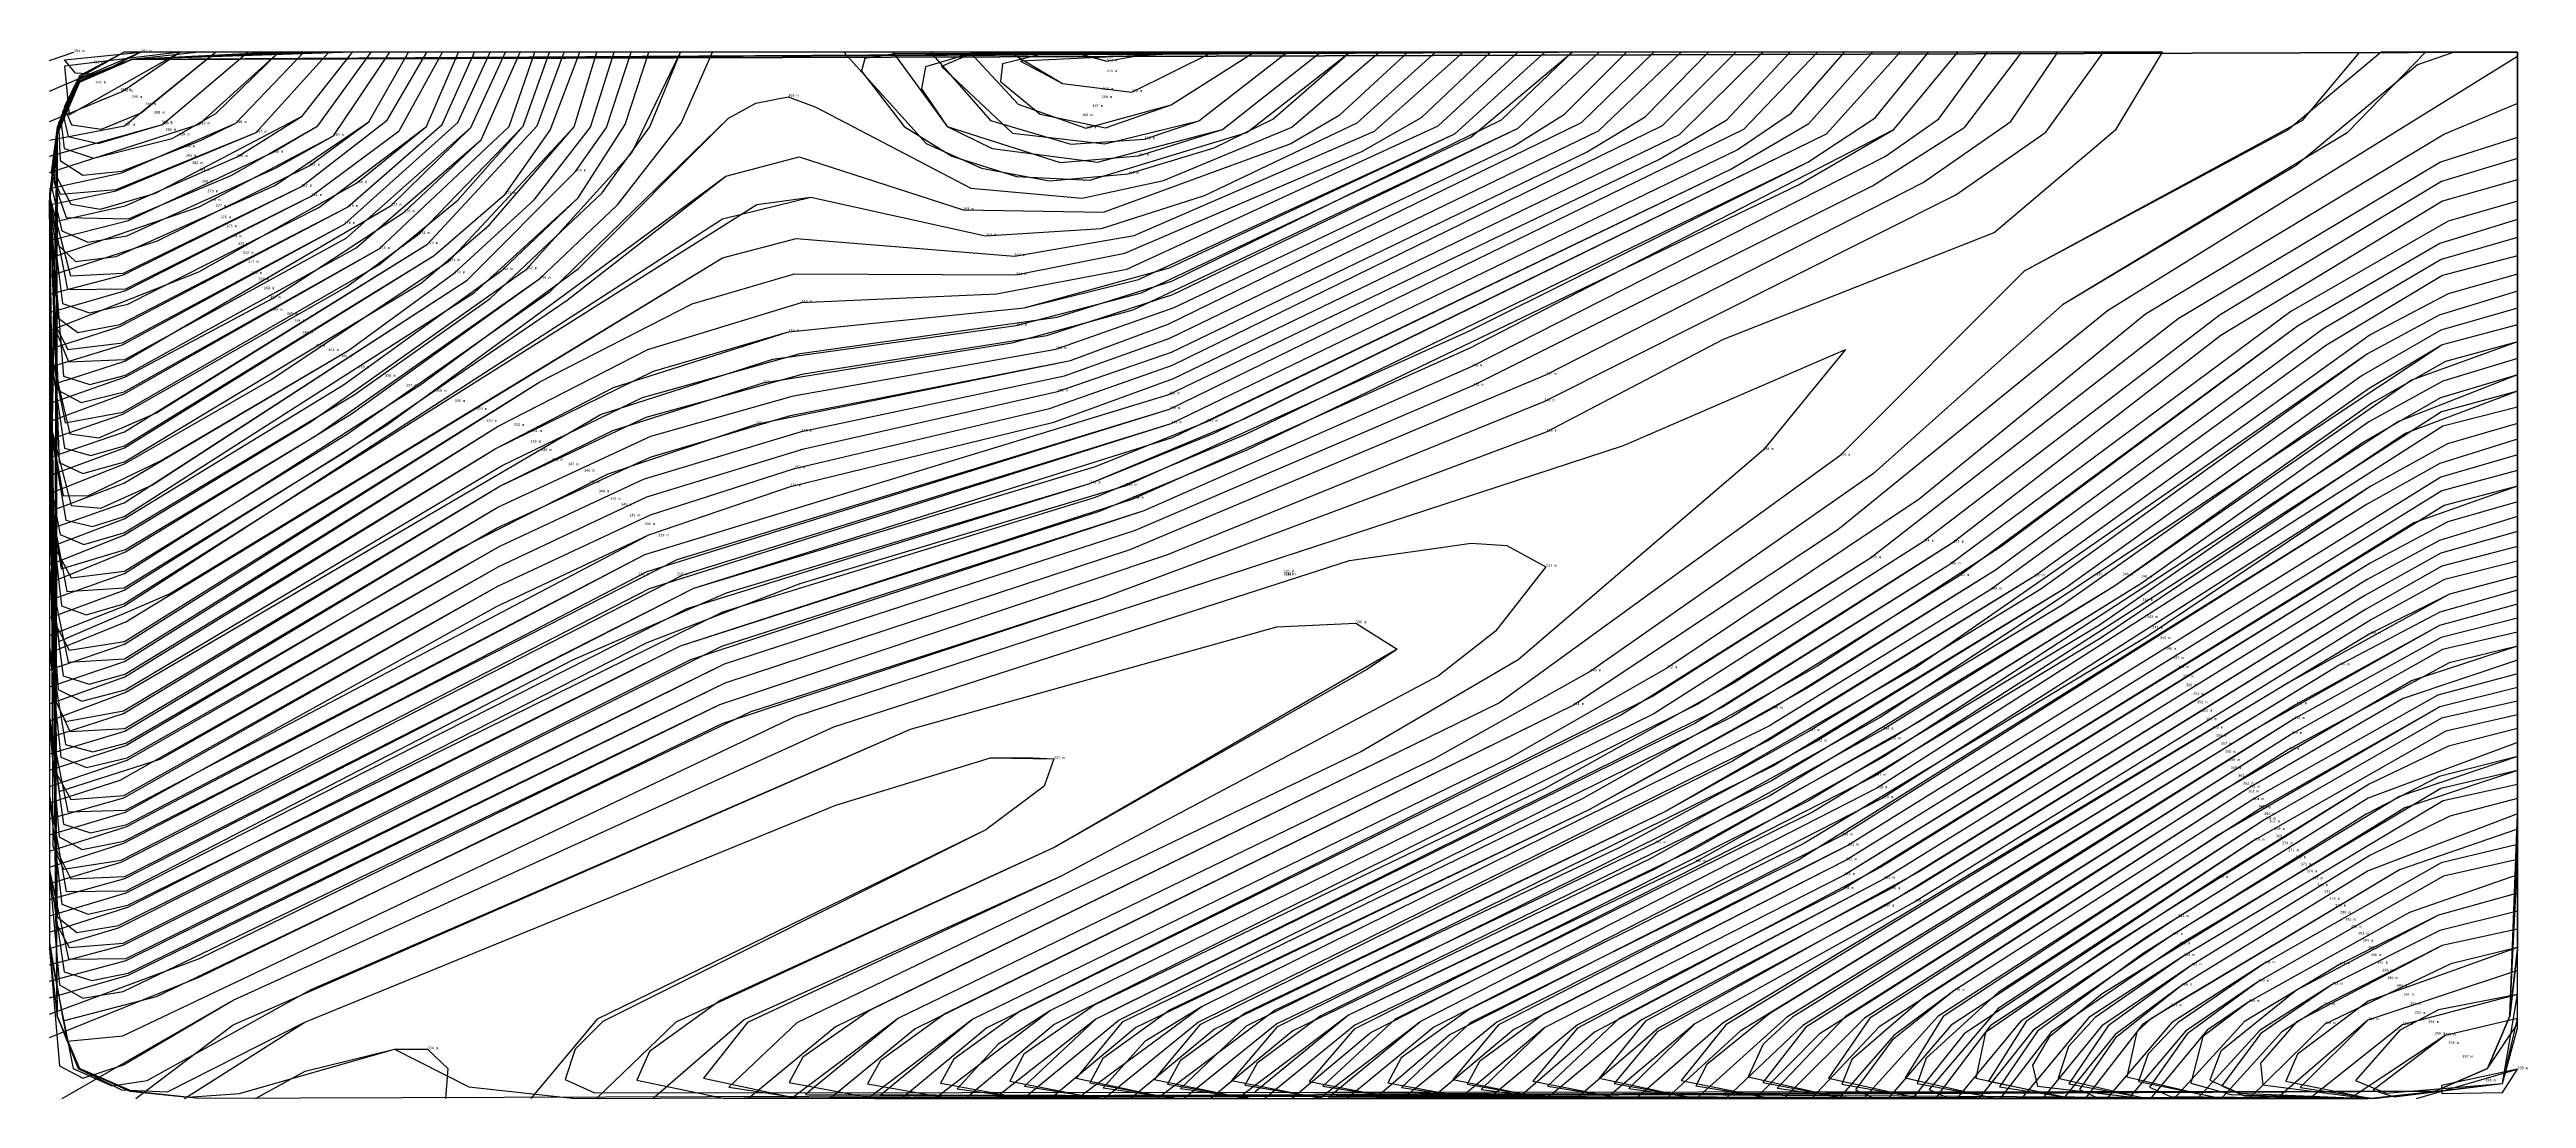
# Model space of a CAD drawing. Extents: x -40496 to 18830, y -938 to 396008.
# Drawn here: x -40495.88 to -40468.11, y 395995.8 to 396007.57 of the extents above.
import ezdxf

# ---------------------------------------------------------------- set-up
doc = ezdxf.new("R2010")
doc.units = 0
doc.header["$MEASUREMENT"] = 0
for name, color, linetype in [('Contour_Line_Intermediate', 7, 'Continuous'), ('Contour_Line_Major', 7, 'Continuous'), ('Contour_Line_Minor', 7, 'Continuous'), ('FeatureAttribs', 7, 'Continuous'), ('Iso-height_Area', 7, 'Continuous')]:
    doc.layers.add(name, color=color, linetype=linetype)
doc.styles.get("Standard").update_dxf_attribs({"font": 'simfang.ttf'})

# ---------------------------------------------------------------- blocks, each defined once
blk = doc.blocks.new('FEATURE')

msp = doc.modelspace()

# ---------------------------------------------------------------- linework, layer by layer
at = {"layer": 'Contour_Line_Intermediate', "color": 36, "true_color": 0x804000}
for points in [[(-40495.88326, 395997.66465, 3450000), (-40495.00484, 395997.94387, 3450000), (-40489.18315, 396000.91309, 3450000), (-40487.46715, 396001.5757, 3450000), (-40483.81242, 396002.67576, 3450000), (-40479.96208, 396004.4129, 3450000), (-40476.16782, 396006.30465, 3450000), (-40475.41256, 396006.80336, 3450000), (-40474.81557, 396007.53866, 3450000)], [(-40495.88326, 395999.48357, 3550000), (-40495.0268, 395999.75823, 3550000), (-40491.32439, 396001.94808, 3550000), (-40489.61773, 396002.80818, 3550000), (-40487.96169, 396003.36543, 3550000), (-40484.43514, 396004.0807, 3550000), (-40483.33918, 396004.48537, 3550000), (-40478.70485, 396006.74918, 3550000), (-40477.8934, 396007.53866, 3550000)], [(-40495.88326, 396001.3889, 3650000), (-40495.04377, 396001.68773, 3650000), (-40491.72917, 396003.80167, 3650000), (-40489.95028, 396005.11295, 3650000), (-40488.27121, 396006.79804, 3650000), (-40487.96162, 396006.96649, 3650000), (-40487.60017, 396007.03902, 3650000), (-40487.29012, 396006.92174, 3650000), (-40485.5517, 396006.01164, 3650000), (-40484.30432, 396005.89997, 3650000), (-40483.3907, 396006.09811, 3650000), (-40481.95484, 396006.69515, 3650000), (-40480.97453, 396007.53866, 3650000)], [(-40495.88326, 396003.39324, 3750000), (-40495.04509, 396003.70398, 3750000), (-40492.18521, 396005.33141, 3750000), (-40490.72926, 396006.70346, 3750000), (-40490.44175, 396007.53866, 3750000)], [(-40495.88326, 396005.42646, 3850000), (-40494.99947, 396005.64984, 3850000), (-40493.38214, 396006.41131, 3850000), (-40492.8741, 396006.71075, 3850000), (-40492.27642, 396007.53866, 3850000)], [(-40468.20988, 396006.10622, 3450000), (-40469.04885, 396005.86841, 3450000), (-40471.53487, 396004.35918, 3450000), (-40474.53593, 396002.03636, 3450000), (-40477.39868, 396000.22187, 3450000), (-40484.61666, 395996.62786, 3450000), (-40485.60931, 395995.79843, 3450000)], [(-40468.20988, 396004.10151, 3550000), (-40469.04609, 396003.84517, 3550000), (-40469.87744, 396003.39249, 3550000), (-40472.42345, 396001.58173, 3550000), (-40475.24636, 395999.82779, 3550000), (-40477.87422, 395998.37361, 3550000), (-40481.31877, 395996.73449, 3550000), (-40482.55975, 395995.79843, 3550000)], [(-40468.20988, 396002.3274, 3650000), (-40469.08298, 396002.06094, 3650000), (-40469.89352, 396001.62302, 3650000), (-40475.31163, 395998.2643, 3650000), (-40478.55876, 395996.54095, 3650000), (-40479.41968, 395995.79843, 3650000)], [(-40468.20988, 396000.71811, 3750000), (-40469.49122, 396000.28552, 3750000), (-40471.21863, 395999.28494, 3750000), (-40475.36716, 395996.60327, 3750000), (-40476.12705, 395995.79843, 3750000)], [(-40494.36838, 395995.79843, 3350000), (-40493.01871, 395996.65504, 3350000), (-40487.06548, 395999.08982, 3350000), (-40485.33014, 395999.6192, 3350000), (-40484.62088, 395999.60945, 3350000), (-40484.73071, 395999.30128, 3350000), (-40485.38387, 395998.81206, 3350000), (-40489.74073, 395996.68719, 3350000), (-40490.48783, 395995.79843, 3350000)], [(-40468.20988, 395999.16311, 3850000), (-40468.96699, 395998.96648, 3850000), (-40469.86405, 395998.52408, 3850000), (-40471.86821, 395997.2917, 3850000), (-40472.86903, 395996.61245, 3850000), (-40473.5354, 395995.79843, 3850000)], [(-40468.20988, 395997.23269, 3950000), (-40469.88595, 395996.6774, 3950000), (-40470.9072, 395995.79843, 3950000)]]:
    msp.add_polyline3d(points, dxfattribs=at)
at = {"layer": 'Contour_Line_Major', "color": 36, "true_color": 0x804000}
for points in [[(-40495.88326, 395996.74435, 3400000), (-40494.20293, 395997.36764, 3400000), (-40488.36773, 396000.21752, 3400000), (-40483.355, 396001.9, 3400000), (-40479.12325, 396003.62043, 3400000), (-40474.5075, 396005.93796, 3400000), (-40473.49947, 396006.64097, 3400000), (-40472.85269, 396007.53866, 3400000)], [(-40495.88326, 395998.57504, 3500000), (-40495.01494, 395998.85072, 3500000), (-40489.20782, 396001.90192, 3500000), (-40483.33211, 396003.69838, 3500000), (-40477.83738, 396006.3333, 3500000), (-40477.07707, 396006.7806, 3500000), (-40476.36496, 396007.53866, 3500000)], [(-40495.88326, 396000.41715, 3600000), (-40495.04182, 396000.7029, 3600000), (-40490.85099, 396003.34203, 3600000), (-40489.17402, 396004.20265, 3600000), (-40487.45244, 396004.72784, 3600000), (-40485.26563, 396004.82608, 3600000), (-40483.80384, 396005.10507, 3600000), (-40480.31269, 396006.7132, 3600000), (-40479.41942, 396007.53866, 3600000)], [(-40495.88326, 396002.38487, 3700000), (-40495.04834, 396002.70386, 3700000), (-40492.52824, 396004.19628, 3700000), (-40491.34436, 396005.05723, 3700000), (-40490.4483, 396005.88262, 3700000), (-40489.81911, 396006.69614, 3700000), (-40489.5535, 396007.53866, 3700000)], [(-40495.88326, 396004.41171, 3800000), (-40494.2083, 396005.07458, 3800000), (-40492.44065, 396006.06857, 3800000), (-40491.65463, 396006.70462, 3800000), (-40491.29755, 396007.53866, 3800000)], [(-40495.88326, 396006.36983, 3900000), (-40494.61609, 396006.72816, 3900000), (-40493.65829, 396007.53866, 3900000)], [(-40469.24025, 396007.53866, 3400000), (-40470.11874, 396006.63417, 3400000), (-40473.31145, 396004.70444, 3400000), (-40475.42902, 396002.81205, 3400000), (-40478.60598, 396000.59061, 3400000), (-40480.3629, 395999.60424, 3400000), (-40486.36498, 395996.69831, 3400000), (-40487.56364, 395995.79843, 3400000)], [(-40485.11513, 396007.53866, 3700000), (-40484.52612, 396007.18724, 3700000), (-40483.74859, 396007.09048, 3700000), (-40482.84363, 396007.53866, 3700000)], [(-40468.20988, 396005.04824, 3500000), (-40468.98635, 396004.82717, 3500000), (-40469.86119, 396004.36505, 3500000), (-40473.6287, 396001.65579, 3500000), (-40476.61592, 395999.81069, 3500000), (-40482.99988, 395996.65522, 3500000), (-40484.05435, 395995.79843, 3500000)], [(-40468.20988, 396003.19497, 3600000), (-40469.08006, 396002.92211, 3600000), (-40469.8952, 396002.46748, 3600000), (-40475.78375, 395998.75085, 3600000), (-40480.17588, 395996.51725, 3600000), (-40481.0185, 395995.79843, 3600000)], [(-40468.20988, 396001.5027, 3700000), (-40469.08039, 396001.25329, 3700000), (-40470.20796, 396000.66032, 3700000), (-40476.92735, 395996.55413, 3700000), (-40477.75315, 395995.79843, 3700000)], [(-40468.20988, 395999.949, 3800000), (-40468.98453, 395999.75214, 3800000), (-40469.87141, 395999.32663, 3800000), (-40471.57219, 395998.27425, 3800000), (-40474.11804, 395996.61868, 3800000), (-40474.74, 395995.79843, 3800000)], [(-40468.20988, 395998.30631, 3900000), (-40469.41981, 395997.88485, 3900000), (-40471.22213, 395996.88214, 3900000), (-40471.68776, 395996.56548, 3900000), (-40472.32359, 395995.79843, 3900000)]]:
    msp.add_polyline3d(points, dxfattribs=at)
at = {"layer": 'Contour_Line_Minor', "color": 36, "true_color": 0x804000}
for points in [[(-40495.88326, 395996.48201, 3390000), (-40494.1969, 395997.1637, 3390000), (-40488.33955, 396000.00712, 3390000), (-40484.0709, 396001.41516, 3390000), (-40479.0978, 396003.28025, 3390000), (-40477.11392, 396004.31912, 3390000), (-40474.07583, 396005.51539, 3390000), (-40472.70971, 396006.67432, 3390000), (-40472.19126, 396007.53866, 3390000)], [(-40495.88326, 395996.92879, 3410000), (-40495.00117, 395997.18315, 3410000), (-40488.30889, 396000.46265, 3410000), (-40483.76547, 396001.95825, 3410000), (-40479.10501, 396003.91819, 3410000), (-40474.87444, 396006.07797, 3410000), (-40473.89061, 396006.7596, 3410000), (-40473.36547, 396007.53866, 3410000)], [(-40495.88326, 395997.11323, 3420000), (-40495.02568, 395997.34796, 3420000), (-40488.3145, 396000.67659, 3420000), (-40483.70486, 396002.17367, 3420000), (-40479.92192, 396003.79833, 3420000), (-40475.4436, 396006.04046, 3420000), (-40474.40673, 396006.69778, 3420000), (-40473.76559, 396007.53866, 3420000)], [(-40495.88326, 395997.29767, 3430000), (-40495.05793, 395997.51927, 3430000), (-40488.34527, 396000.87273, 3430000), (-40483.60757, 396002.3977, 3430000), (-40479.93757, 396004.01277, 3430000), (-40475.29827, 396006.36657, 3430000), (-40474.6989, 396006.78892, 3430000), (-40474.15116, 396007.53866, 3430000)], [(-40495.88326, 395997.48205, 3440000), (-40495.10997, 395997.71473, 3440000), (-40488.80868, 396000.87554, 3440000), (-40483.73351, 396002.52802, 3440000), (-40479.9522, 396004.22207, 3440000), (-40475.20248, 396006.66996, 3440000), (-40474.48336, 396007.53866, 3440000)], [(-40495.88326, 395997.84725, 3460000), (-40495.02227, 395998.10593, 3460000), (-40488.73204, 396001.29582, 3460000), (-40484.21633, 396002.70052, 3460000), (-40482.46728, 396003.43038, 3460000), (-40475.95619, 396006.62258, 3460000), (-40475.13289, 396007.53866, 3460000)], [(-40495.88326, 395998.02985, 3470000), (-40495.03971, 395998.268, 3470000), (-40488.65716, 396001.52494, 3470000), (-40484.15599, 396002.8879, 3470000), (-40482.9026, 396003.39397, 3470000), (-40477.03823, 396006.22138, 3470000), (-40476.15432, 396006.73762, 3470000), (-40475.44353, 396007.53866, 3470000)], [(-40495.88326, 395998.21245, 3480000), (-40495.08091, 395998.45025, 3480000), (-40488.77674, 396001.67531, 3480000), (-40483.30667, 396003.37275, 3480000), (-40476.95826, 396006.44223, 3480000), (-40476.35245, 396006.85267, 3480000), (-40475.75416, 396007.53866, 3480000)], [(-40495.88326, 395998.39425, 3490000), (-40495.05095, 395998.6628, 3490000), (-40489.18138, 396001.71271, 3490000), (-40483.32407, 396003.53375, 3490000), (-40476.88331, 396006.6754, 3490000), (-40476.05959, 396007.53866, 3490000)], [(-40495.88326, 395998.75584, 3510000), (-40495.03063, 395999.01011, 3510000), (-40490.86564, 396001.32202, 3510000), (-40489.1623, 396002.12464, 3510000), (-40487.57586, 396002.66622, 3510000), (-40484.62359, 396003.38743, 3510000), (-40483.28082, 396003.87808, 3510000), (-40477.60622, 396006.61637, 3510000), (-40476.67034, 396007.53866, 3510000)], [(-40495.88326, 395998.93663, 3520000), (-40495.04908, 395999.17352, 3520000), (-40490.85664, 396001.54522, 3520000), (-40489.14461, 396002.34871, 3520000), (-40487.52969, 396002.86862, 3520000), (-40484.66907, 396003.5413, 3520000), (-40483.29193, 396004.02591, 3520000), (-40477.79809, 396006.71557, 3520000), (-40476.97571, 396007.53866, 3520000)], [(-40495.88326, 395999.11742, 3530000), (-40495.0911, 395999.37135, 3530000), (-40490.84599, 396001.76939, 3530000), (-40489.18443, 396002.55065, 3530000), (-40487.42542, 396003.08888, 3530000), (-40484.58006, 396003.73091, 3530000), (-40483.30304, 396004.17373, 3530000), (-40478.64903, 396006.41795, 3530000), (-40477.98996, 396006.81477, 3530000), (-40477.28108, 396007.53866, 3530000)], [(-40495.88326, 395999.30025, 3540000), (-40495.01432, 395999.59555, 3540000), (-40490.83339, 396001.99471, 3540000), (-40489.22357, 396002.74707, 3540000), (-40487.45283, 396003.2822, 3540000), (-40484.5034, 396003.90746, 3540000), (-40483.32064, 396004.32901, 3540000), (-40478.51604, 396006.6541, 3540000), (-40477.58698, 396007.53866, 3540000)], [(-40495.88326, 395999.66689, 3560000), (-40495.03927, 395999.92091, 3560000), (-40490.85618, 396002.43436, 3560000), (-40489.14074, 396003.22889, 3560000), (-40487.54098, 396003.68365, 3560000), (-40484.59937, 396004.20723, 3560000), (-40483.27371, 396004.67349, 3560000), (-40479.46801, 396006.48524, 3560000), (-40478.89366, 396006.84425, 3560000), (-40478.19983, 396007.53866, 3560000)], [(-40495.88326, 395999.8502, 3570000), (-40495.05357, 396000.11994, 3570000), (-40490.83343, 396002.66888, 3570000), (-40489.56728, 396003.29218, 3570000), (-40487.88278, 396003.82842, 3570000), (-40485.09312, 396004.27832, 3570000), (-40483.73073, 396004.64785, 3570000), (-40479.41631, 396006.68527, 3570000), (-40478.50503, 396007.53866, 3570000)], [(-40495.88326, 396000.03527, 3580000), (-40495.034, 396000.35552, 3580000), (-40489.70693, 396003.47403, 3580000), (-40487.77387, 396004.09396, 3580000), (-40485.04273, 396004.47154, 3580000), (-40483.63702, 396004.83873, 3580000), (-40479.94624, 396006.58377, 3580000), (-40478.80985, 396007.53866, 3580000)], [(-40495.88326, 396000.22621, 3590000), (-40495.03791, 396000.52921, 3590000), (-40490.88759, 396003.08634, 3590000), (-40489.55774, 396003.77431, 3590000), (-40487.59752, 396004.40135, 3590000), (-40484.95529, 396004.6709, 3590000), (-40483.67067, 396004.98812, 3590000), (-40480.12507, 396006.62272, 3590000), (-40479.11467, 396007.53866, 3590000)], [(-40495.88326, 396000.60809, 3610000), (-40495.04145, 396000.8969, 3610000), (-40490.38358, 396003.83834, 3610000), (-40488.67642, 396004.71383, 3610000), (-40487.53149, 396005.05224, 3610000), (-40485.04634, 396005.03834, 3610000), (-40483.82545, 396005.28271, 3610000), (-40481.16764, 396006.42523, 3610000), (-40480.50032, 396006.80368, 3610000), (-40479.72418, 396007.53866, 3610000)], [(-40495.88326, 396000.79903, 3620000), (-40495.02945, 396001.14625, 3620000), (-40488.33562, 396005.23167, 3620000), (-40487.51097, 396005.44784, 3620000), (-40485.0643, 396005.25136, 3620000), (-40483.72033, 396005.48176, 3620000), (-40481.02558, 396006.65364, 3620000), (-40480.03062, 396007.53866, 3620000)], [(-40495.88326, 396000.99501, 3630000), (-40495.05004, 396001.32106, 3630000), (-40488.33704, 396005.669, 3630000), (-40487.34681, 396005.91081, 3630000), (-40485.38684, 396005.478, 3630000), (-40484.087, 396005.56118, 3630000), (-40482.93168, 396005.92868, 3630000), (-40481.21937, 396006.74402, 3630000), (-40480.34192, 396007.53866, 3630000)], [(-40495.88326, 396001.19195, 3640000), (-40495.04725, 396001.50195, 3640000), (-40492.09279, 396003.36156, 3640000), (-40488.29953, 396006.14638, 3640000), (-40487.4792, 396006.36514, 3640000), (-40485.63759, 396005.76882, 3640000), (-40484.06518, 396005.74381, 3640000), (-40481.97131, 396006.50975, 3640000), (-40481.41317, 396006.83439, 3640000), (-40480.65321, 396007.53866, 3640000)], [(-40495.88326, 396001.58585, 3660000), (-40495.03231, 396001.93041, 3660000), (-40492.49802, 396003.4794, 3660000), (-40490.38386, 396004.99789, 3660000), (-40489.51566, 396005.82622, 3660000), (-40488.80056, 396006.7407, 3660000), (-40488.45017, 396007.53866, 3660000)], [(-40495.88326, 396001.78462, 3670000), (-40495.05111, 396002.12015, 3670000), (-40492.94851, 396003.39578, 3670000), (-40490.53537, 396005.10261, 3670000), (-40489.35292, 396006.41021, 3670000), (-40488.80754, 396007.53866, 3670000)], [(-40495.88326, 396001.9847, 3680000), (-40495.0481, 396002.30119, 3680000), (-40492.58557, 396003.80548, 3680000), (-40490.80843, 396005.09313, 3680000), (-40489.95447, 396005.90558, 3680000), (-40489.42804, 396006.72693, 3680000), (-40489.16491, 396007.53866, 3680000)], [(-40495.88326, 396002.18479, 3690000), (-40495.04509, 396002.48223, 3690000), (-40491.19962, 396004.97905, 3690000), (-40489.98724, 396006.20011, 3690000), (-40489.63862, 396006.69248, 3690000), (-40489.36144, 396007.53866, 3690000)], [(-40495.88326, 396002.58563, 3710000), (-40495.04164, 396002.91915, 3710000), (-40493.40295, 396003.86269, 3710000), (-40491.40237, 396005.19579, 3710000), (-40489.9996, 396006.69979, 3710000), (-40489.74557, 396007.53866, 3710000)], [(-40495.88326, 396002.78745, 3720000), (-40495.04291, 396003.0982, 3720000), (-40491.57078, 396005.25557, 3720000), (-40490.77507, 396005.946, 3720000), (-40490.26827, 396006.66147, 3720000), (-40489.93763, 396007.53866, 3720000)], [(-40495.88326, 396002.98928, 3730000), (-40495.04419, 396003.27725, 3730000), (-40491.64523, 396005.38492, 3730000), (-40490.41659, 396006.71213, 3730000), (-40490.11292, 396007.53866, 3730000)], [(-40495.88326, 396003.1911, 3740000), (-40495.06086, 396003.4773, 3740000), (-40492.55155, 396004.90363, 3740000), (-40491.73869, 396005.49835, 3740000), (-40490.57292, 396006.7078, 3740000), (-40490.27733, 396007.53866, 3740000)], [(-40495.88326, 396003.59638, 3760000), (-40495.03003, 396003.89434, 3760000), (-40493.38496, 396004.77588, 3760000), (-40491.90728, 396005.7417, 3760000), (-40491.04411, 396006.55538, 3760000), (-40490.60616, 396007.53866, 3760000)], [(-40495.88326, 396003.79952, 3770000), (-40495.03893, 396004.07066, 3770000), (-40492.05386, 396005.81656, 3770000), (-40491.15795, 396006.69293, 3770000), (-40490.77057, 396007.53866, 3770000)], [(-40495.88326, 396004.00266, 3780000), (-40495.06332, 396004.25538, 3780000), (-40492.57683, 396005.61024, 3780000), (-40491.30314, 396006.74947, 3780000), (-40490.9418, 396007.53866, 3780000)], [(-40495.88326, 396004.20606, 3790000), (-40495.09568, 396004.46126, 3790000), (-40492.54346, 396005.79993, 3790000), (-40491.47889, 396006.72705, 3790000), (-40491.11968, 396007.53866, 3790000)], [(-40495.88326, 396004.61736, 3810000), (-40495.0264, 396004.86617, 3810000), (-40492.94773, 396005.92393, 3810000), (-40491.96393, 396006.65662, 3810000), (-40491.47543, 396007.53866, 3810000)], [(-40495.88326, 396004.82301, 3820000), (-40495.05337, 396005.04117, 3820000), (-40493.05978, 396006.03042, 3820000), (-40492.09681, 396006.7771, 3820000), (-40491.6533, 396007.53866, 3820000)], [(-40495.88326, 396005.02847, 3830000), (-40494.67366, 396005.42095, 3830000), (-40492.97056, 396006.26387, 3830000), (-40492.30423, 396006.75679, 3830000), (-40491.85656, 396007.53866, 3830000)], [(-40495.88326, 396005.22747, 3840000), (-40494.20366, 396005.80431, 3840000), (-40492.69844, 396006.59943, 3840000), (-40492.06649, 396007.53866, 3840000)], [(-40495.88326, 396005.62545, 3860000), (-40495.03487, 396005.81556, 3860000), (-40493.7795, 396006.36344, 3860000), (-40493.04976, 396006.82207, 3860000), (-40492.48635, 396007.53866, 3860000)], [(-40495.88326, 396005.82445, 3870000), (-40495.135, 396005.98193, 3870000), (-40493.56802, 396006.63681, 3870000), (-40492.75208, 396007.53866, 3870000)], [(-40495.88326, 396006.00852, 3880000), (-40495.07376, 396006.18457, 3880000), (-40493.79276, 396006.74356, 3880000), (-40493.032, 396007.53866, 3880000)], [(-40495.88326, 396006.18917, 3890000), (-40494.20466, 396006.72948, 3890000), (-40493.31192, 396007.53866, 3890000)], [(-40495.88326, 396006.55049, 3910000), (-40495.04194, 396006.71217, 3910000), (-40494.02114, 396007.53866, 3910000)], [(-40495.88326, 396006.75892, 3920000), (-40495.06956, 396007.09629, 3920000), (-40494.42093, 396007.53866, 3920000)], [(-40495.88326, 396007.10105, 3930000), (-40494.85912, 396007.53866, 3930000)], [(-40495.88326, 396007.44318, 3940000), (-40495.60976, 396007.53866, 3940000)], [(-40469.97969, 396007.53866, 3390000), (-40470.62915, 396006.76666, 3390000), (-40473.74092, 396005.08255, 3390000), (-40475.80962, 396003.00943, 3390000), (-40479.62454, 396000.23869, 3390000), (-40487.06987, 395996.60325, 3390000), (-40488.04675, 395995.79843, 3390000)], [(-40468.20988, 396007.48834, 3410000), (-40472.80712, 396004.63774, 3410000), (-40475.83169, 396002.17879, 3410000), (-40478.79635, 396000.21322, 3410000), (-40486.17842, 395996.57911, 3410000), (-40487.13038, 395995.79843, 3410000)], [(-40486.97797, 396007.53866, 3660000), (-40486.05263, 396006.51206, 3660000), (-40485.43307, 396006.23551, 3660000), (-40484.67157, 396006.09507, 3660000), (-40483.78727, 396006.17335, 3660000), (-40482.82393, 396006.46545, 3660000), (-40482.165, 396006.78773, 3660000), (-40481.30357, 396007.53866, 3660000)], [(-40486.42546, 396007.53866, 3670000), (-40485.81685, 396006.70586, 3670000), (-40484.55119, 396006.30051, 3670000), (-40483.67368, 396006.37596, 3670000), (-40482.73112, 396006.67165, 3670000), (-40481.63328, 396007.53866, 3670000)], [(-40486.00334, 396007.53866, 3680000), (-40485.33042, 396006.77191, 3680000), (-40484.43081, 396006.50595, 3680000), (-40483.60572, 396006.56103, 3680000), (-40482.9973, 396006.76988, 3680000), (-40482.00364, 396007.53866, 3680000)], [(-40485.56533, 396007.53866, 3690000), (-40485.02206, 396006.9556, 3690000), (-40484.26423, 396006.68456, 3690000), (-40483.30451, 396006.94819, 3690000), (-40482.37401, 396007.53866, 3690000)], [(-40484.41745, 396007.53866, 3710000), (-40484.02857, 396007.43586, 3710000), (-40483.46769, 396007.53866, 3710000)], [(-40468.20988, 396006.96428, 3420000), (-40469.02849, 396006.61854, 3420000), (-40472.38037, 396004.59773, 3420000), (-40474.91903, 396002.52139, 3420000), (-40477.74928, 396000.62654, 3420000), (-40479.5207, 395999.61449, 3420000), (-40485.52988, 395996.68934, 3420000), (-40486.70505, 395995.79843, 3420000)], [(-40468.20988, 396006.58209, 3430000), (-40469.07346, 396006.30529, 3430000), (-40472.01565, 396004.54742, 3430000), (-40475.46343, 396001.86067, 3430000), (-40478.25603, 396000.10184, 3430000), (-40485.37215, 395996.59097, 3430000), (-40486.32597, 395995.79843, 3430000)], [(-40468.20988, 396006.34415, 3440000), (-40469.06115, 396006.08685, 3440000), (-40471.54313, 396004.59214, 3440000), (-40474.87193, 396002.04508, 3440000), (-40477.89461, 396000.11595, 3440000), (-40484.66001, 395996.78664, 3440000), (-40485.95253, 395995.79843, 3440000)], [(-40468.20988, 396005.86828, 3460000), (-40468.98509, 396005.64061, 3460000), (-40470.75148, 396004.63005, 3460000), (-40474.57435, 396001.79169, 3460000), (-40477.43313, 396000.00669, 3460000), (-40484.1492, 395996.69031, 3460000), (-40485.28269, 395995.79843, 3460000)], [(-40468.20988, 396005.66256, 3470000), (-40469.07875, 396005.39312, 3470000), (-40470.67498, 396004.46318, 3470000), (-40474.47435, 396001.65942, 3470000), (-40477.02195, 396000.0778, 3470000), (-40483.89004, 395996.67798, 3470000), (-40484.95801, 395995.79843, 3470000)], [(-40468.20988, 396005.45779, 3480000), (-40469.06395, 396005.21224, 3480000), (-40470.39263, 396004.43142, 3480000), (-40474.06316, 396001.72596, 3480000), (-40476.56958, 396000.17155, 3480000), (-40478.62251, 395999.03825, 3480000), (-40483.70371, 395996.5958, 3480000), (-40484.65637, 395995.79843, 3480000)], [(-40468.20988, 396005.25301, 3490000), (-40469.04915, 396005.03136, 3490000), (-40470.34994, 396004.25079, 3490000), (-40474.11489, 396001.50795, 3490000), (-40476.5975, 395999.98015, 3490000), (-40482.95718, 395996.83235, 3490000), (-40484.35473, 395995.79843, 3490000)], [(-40468.20988, 396004.85675, 3510000), (-40469.08618, 396004.5866, 3510000), (-40469.89291, 396004.15239, 3510000), (-40473.5541, 396001.51402, 3510000), (-40476.152, 395999.92028, 3510000), (-40477.77893, 395999.01036, 3510000), (-40482.81918, 395996.57598, 3510000), (-40483.75692, 395995.79843, 3510000)], [(-40468.20988, 396004.66714, 3520000), (-40469.07067, 396004.42113, 3520000), (-40469.95073, 396003.91185, 3520000), (-40473.27297, 396001.52865, 3520000), (-40476.0745, 395999.80357, 3520000), (-40478.27434, 395998.61391, 3520000), (-40482.14074, 395996.7902, 3520000), (-40483.45949, 395995.79843, 3520000)], [(-40468.20988, 396004.47753, 3530000), (-40469.05515, 396004.25566, 3530000), (-40475.35436, 396000.07433, 3530000), (-40477.88111, 395998.66324, 3530000), (-40482.12295, 395996.63774, 3530000), (-40483.16062, 395995.79843, 3530000)], [(-40468.20988, 396004.28792, 3540000), (-40469.39633, 396003.85664, 3540000), (-40472.72901, 396001.54835, 3540000), (-40475.32384, 395999.93736, 3540000), (-40477.94226, 395998.48522, 3540000), (-40481.94287, 395996.55902, 3540000), (-40482.86019, 395995.79843, 3540000)], [(-40468.20988, 396003.91896, 3560000), (-40469.54363, 396003.39301, 3560000), (-40475.3099, 395999.63505, 3560000), (-40477.43041, 395998.45123, 3560000), (-40481.24526, 395996.61971, 3560000), (-40482.25541, 395995.79843, 3560000)], [(-40468.20988, 396003.73641, 3570000), (-40469.0612, 396003.50112, 3570000), (-40475.41294, 395999.41902, 3570000), (-40481.06348, 395996.54018, 3570000), (-40481.94931, 395995.79843, 3570000)], [(-40468.20988, 396003.55386, 3580000), (-40469.04699, 396003.34042, 3580000), (-40475.39395, 395999.27874, 3580000), (-40480.5013, 395996.66476, 3580000), (-40481.6432, 395995.79843, 3580000)], [(-40468.20988, 396003.37131, 3590000), (-40468.99268, 396003.14476, 3590000), (-40469.85458, 396002.66818, 3590000), (-40475.3285, 395999.16738, 3590000), (-40480.36049, 395996.59839, 3590000), (-40481.33102, 395995.79843, 3590000)], [(-40468.20988, 396003.01965, 3610000), (-40469.06839, 396002.7688, 3610000), (-40475.71848, 395998.63626, 3610000), (-40479.65351, 395996.65569, 3610000), (-40480.70441, 395995.79843, 3610000)], [(-40468.20988, 396002.84433, 3620000), (-40469.05671, 396002.61549, 3620000), (-40475.73857, 395998.47085, 3620000), (-40479.4655, 395996.57249, 3620000), (-40480.38596, 395995.79843, 3620000)], [(-40468.20988, 396002.66901, 3630000), (-40469.37073, 396002.25832, 3630000), (-40475.75822, 395998.30598, 3630000), (-40479.11504, 395996.59609, 3630000), (-40480.06751, 395995.79843, 3630000)], [(-40468.20988, 396002.49433, 3640000), (-40468.98934, 396002.26841, 3640000), (-40469.86208, 396001.80431, 3640000), (-40475.77252, 395998.14799, 3640000), (-40478.75039, 395996.62669, 3640000), (-40479.74483, 395995.79843, 3640000)], [(-40468.20988, 396002.16047, 3660000), (-40469.07023, 396001.916, 3660000), (-40469.92148, 396001.44351, 3660000), (-40475.24822, 395998.14691, 3660000), (-40478.03107, 395996.68101, 3660000), (-40479.09409, 395995.79843, 3660000)], [(-40495.74033, 395995.79843, 3370000), (-40493.82287, 395996.90111, 3370000), (-40487.09027, 395999.96845, 3370000), (-40481.30653, 396001.83454, 3370000), (-40479.94118, 396002.02967, 3370000), (-40479.54105, 396002.00206, 3370000), (-40479.10475, 396001.76432, 3370000), (-40479.67048, 396001.04125, 3370000), (-40480.31012, 396000.53987, 3370000), (-40484.5381, 395998.29318, 3370000), (-40488.08904, 395996.68323, 3370000), (-40489.11319, 395995.79843, 3370000)], [(-40468.20988, 396001.99354, 3670000), (-40469.05748, 396001.77105, 3670000), (-40469.91472, 396001.28621, 3670000), (-40475.31605, 395997.95144, 3670000), (-40477.83783, 395996.59204, 3670000), (-40478.76037, 395995.79843, 3670000)], [(-40468.20988, 396001.8266, 3680000), (-40469.02886, 396001.62101, 3680000), (-40469.84533, 396001.17278, 3680000), (-40474.96578, 395998.00559, 3680000), (-40477.43515, 395996.63771, 3680000), (-40478.42665, 395995.79843, 3680000)], [(-40468.20988, 396001.66018, 3690000), (-40468.97125, 396001.45646, 3690000), (-40469.86463, 396001.01179, 3690000), (-40477.11797, 395996.64674, 3690000), (-40478.09081, 395995.79843, 3690000)], [(-40468.20988, 396001.34522, 3710000), (-40469.08368, 396001.1074, 3710000), (-40470.68947, 396000.22082, 3710000), (-40476.40264, 395996.71225, 3710000), (-40477.41591, 395995.79843, 3710000)], [(-40494.91392, 395995.79843, 3360000), (-40493.8236, 395996.62457, 3360000), (-40486.22797, 395999.94322, 3360000), (-40482.12022, 396001.0888, 3360000), (-40481.23678, 396001.13111, 3360000), (-40480.77092, 396000.83831, 3360000), (-40484.6117, 395998.61793, 3360000), (-40488.85969, 395996.65567, 3360000), (-40489.751, 395995.79843, 3360000)], [(-40468.20988, 396001.18774, 3720000), (-40469.06656, 396000.97256, 3720000), (-40470.71502, 396000.057, 3720000), (-40476.22158, 395996.61639, 3720000), (-40477.08549, 395995.79843, 3720000)], [(-40468.20988, 396001.03027, 3730000), (-40469.04945, 396000.83772, 3730000), (-40470.74395, 395999.88759, 3730000), (-40476.04052, 395996.52052, 3730000), (-40476.75507, 395995.79843, 3730000)], [(-40468.20988, 396000.87279, 3740000), (-40468.977, 396000.68505, 3740000), (-40470.77527, 395999.71419, 3740000), (-40475.53044, 395996.70106, 3740000), (-40476.43585, 395995.79843, 3740000)], [(-40468.20988, 396000.56448, 3760000), (-40469.1012, 396000.32543, 3760000), (-40471.15476, 395999.1689, 3760000), (-40474.52832, 395997.00643, 3760000), (-40475.20387, 395996.50549, 3760000), (-40475.81825, 395995.79843, 3760000)], [(-40468.20988, 396000.41085, 3770000), (-40469.08058, 396000.19481, 3770000), (-40471.09722, 395999.05018, 3770000), (-40474.7093, 395996.71818, 3770000), (-40475.5382, 395995.79843, 3770000)], [(-40468.20988, 396000.25722, 3780000), (-40469.05996, 396000.06419, 3780000), (-40471.04082, 395998.9303, 3780000), (-40474.56084, 395996.62039, 3780000), (-40475.26524, 395995.79843, 3780000)], [(-40468.20988, 396000.10359, 3790000), (-40469.01371, 395999.9213, 3790000), (-40471.16601, 395998.6914, 3790000), (-40474.41238, 395996.52259, 3790000), (-40474.99229, 395995.79843, 3790000)], [(-40468.20988, 395999.79182, 3810000), (-40469.8849, 395999.16852, 3810000), (-40472.01421, 395997.83477, 3810000), (-40473.78401, 395996.66171, 3810000), (-40474.49537, 395995.79843, 3810000)], [(-40468.20988, 395999.63464, 3820000), (-40469.53085, 395999.1876, 3820000), (-40472.07933, 395997.6348, 3820000), (-40473.64003, 395996.56527, 3820000), (-40474.25073, 395995.79843, 3820000)], [(-40468.20988, 395999.47747, 3830000), (-40469.06749, 395999.27552, 3830000), (-40471.99789, 395997.52706, 3830000), (-40473.44011, 395996.54433, 3830000), (-40474.00854, 395995.79843, 3830000)], [(-40468.20988, 395999.32029, 3840000), (-40469.04217, 395999.13839, 3840000), (-40471.94988, 395997.39848, 3840000), (-40473.0156, 395996.70751, 3840000), (-40473.77197, 395995.79843, 3840000)], [(-40468.20988, 395998.99274, 3860000), (-40469.88191, 395998.35465, 3860000), (-40471.97661, 395997.06541, 3860000), (-40472.72246, 395996.51739, 3860000), (-40473.29884, 395995.79843, 3860000)], [(-40468.20988, 395998.82144, 3870000), (-40469.53316, 395998.36337, 3870000), (-40472.09429, 395996.83329, 3870000), (-40472.41592, 395996.63043, 3870000), (-40473.05767, 395995.79843, 3870000)], [(-40468.20988, 395998.65014, 3880000), (-40469.06678, 395998.44318, 3880000), (-40471.04966, 395997.31361, 3880000), (-40472.08553, 395996.64935, 3880000), (-40472.81502, 395995.79843, 3880000)], [(-40468.20988, 395998.47884, 3890000), (-40469.03968, 395998.29285, 3890000), (-40471.11468, 395997.11093, 3890000), (-40471.93029, 395996.55429, 3890000), (-40472.57238, 395995.79843, 3890000)], [(-40468.20988, 395998.10335, 3910000), (-40469.0967, 395997.85394, 3910000), (-40470.20655, 395997.302, 3910000), (-40471.27028, 395996.66382, 3910000), (-40472.06055, 395995.79843, 3910000)], [(-40468.20988, 395997.90039, 3920000), (-40469.08062, 395997.68203, 3920000), (-40470.28617, 395997.07716, 3920000), (-40471.09555, 395996.56559, 3920000), (-40471.79751, 395995.79843, 3920000)], [(-40468.20988, 395997.69743, 3930000), (-40469.05461, 395997.51507, 3930000), (-40470.37872, 395996.84425, 3930000), (-40470.85062, 395996.54483, 3930000), (-40471.52905, 395995.79843, 3930000)], [(-40468.20988, 395997.49447, 3940000), (-40468.95812, 395997.30771, 3940000), (-40470.3689, 395996.63294, 3940000), (-40471.21813, 395995.79843, 3940000)], [(-40468.20988, 395996.96487, 3960000), (-40469.49917, 395996.62438, 3960000), (-40470.53804, 395995.79843, 3960000)], [(-40468.20988, 395996.69706, 3970000), (-40469.02079, 395996.50436, 3970000), (-40470.08713, 395995.79843, 3970000)], [(-40493.57316, 395995.79843, 3340000), (-40493.01716, 395996.10347, 3340000), (-40492.01517, 395996.35336, 3340000), (-40491.64403, 395996.35072, 3340000), (-40491.41592, 395996.13607, 3340000), (-40491.44274, 395995.79843, 3340000)], [(-40469.34363, 395995.79843, 3980000), (-40468.20988, 395996.12685, 3980000)]]:
    msp.add_polyline3d(points, dxfattribs=at)
at = {"layer": 'Iso-height_Area', "color": 5, "true_color": 0x0000fe}
msp.add_polyline3d([(-40468.20988, 396007.53866, 3330000), (-40468.20988, 395997.47561, 3330000), (-40468.29373, 395996.72088, 3330000), (-40468.54531, 395996.13387, 3330000), (-40469.13232, 395995.88229, 3330000), (-40494.20609, 395995.79843, 3330000), (-40494.96082, 395995.88229, 3330000), (-40495.54783, 395996.13387, 3330000), (-40495.7994, 395996.72088, 3330000), (-40495.88326, 396005.86148, 3330000), (-40495.7994, 396006.61621, 3330000), (-40495.54783, 396007.20322, 3330000), (-40494.96082, 396007.4548, 3330000), (-40468.20988, 396007.53866, 3330000)], close=True, dxfattribs=at)
at = {"layer": 'Iso-height_Area', "color": 5, "true_color": 0x001efe}
msp.add_polyline3d([(-40468.20988, 396007.53866, 3340000), (-40494.96082, 396007.4548, 3340000), (-40495.54783, 396007.20322, 3340000), (-40495.7994, 396006.61621, 3340000), (-40495.88326, 396005.86148, 3340000), (-40495.7994, 395996.72088, 3340000), (-40495.54783, 395996.13387, 3340000), (-40494.98138, 395995.88229, 3340000), (-40494.33108, 395995.81156, 3340000), (-40493.75476, 395995.85512, 3340000), (-40492.01517, 395996.35336, 3340000), (-40491.18089, 395995.92977, 3340000), (-40489.98839, 395995.79843, 3340000), (-40469.13232, 395995.88229, 3340000), (-40468.54531, 395996.13387, 3340000), (-40468.29373, 395996.72088, 3340000), (-40468.20988, 395997.47561, 3340000), (-40468.20988, 396007.53866, 3340000)], close=True, dxfattribs=at)
at = {"layer": 'Iso-height_Area', "color": 160, "true_color": 0x0059fe}
msp.add_polyline3d([(-40468.20988, 396007.53866, 3350000), (-40494.96082, 396007.4548, 3350000), (-40495.54783, 396007.20322, 3350000), (-40495.7994, 396006.61621, 3350000), (-40495.88326, 396005.86148, 3350000), (-40495.88326, 395997.47561, 3350000), (-40495.7994, 395996.72088, 3350000), (-40495.56406, 395996.13387, 3350000), (-40495.07713, 395995.89562, 3350000), (-40494.55913, 395995.8724, 3350000), (-40493.01871, 395996.65504, 3350000), (-40487.06548, 395999.08982, 3350000), (-40485.33014, 395999.6192, 3350000), (-40484.92809, 395999.62626, 3350000), (-40484.62088, 395999.60945, 3350000), (-40484.73071, 395999.30128, 3350000), (-40485.38387, 395998.81206, 3350000), (-40489.68048, 395996.6621, 3350000), (-40489.98933, 395996.35275, 3350000), (-40490.10171, 395996.01149, 3350000), (-40489.77265, 395995.86303, 3350000), (-40469.13232, 395995.88229, 3350000), (-40468.54531, 395996.13387, 3350000), (-40468.29373, 395996.72088, 3350000), (-40468.20988, 395997.47561, 3350000), (-40468.20988, 396007.53866, 3350000)], close=True, dxfattribs=at)
at = {"layer": 'Iso-height_Area', "color": 150, "true_color": 0x0094fe}
msp.add_polyline3d([(-40468.20988, 396007.53866, 3360000), (-40494.96082, 396007.4548, 3360000), (-40495.54783, 396007.20322, 3360000), (-40495.7994, 396006.61621, 3360000), (-40495.88326, 396005.86148, 3360000), (-40495.88326, 395997.47561, 3360000), (-40495.61861, 395996.13387, 3360000), (-40495.18624, 395995.94044, 3360000), (-40494.78886, 395995.99859, 3360000), (-40492.94969, 395997.02194, 3360000), (-40486.22797, 395999.94322, 3360000), (-40482.12022, 396001.0888, 3360000), (-40481.23678, 396001.13111, 3360000), (-40480.77092, 396000.83831, 3360000), (-40481.10306, 396000.61639, 3360000), (-40484.6117, 395998.61793, 3360000), (-40488.36399, 395996.89624, 3360000), (-40489.15694, 395996.32754, 3360000), (-40489.29675, 395996.00519, 3360000), (-40488.30976, 395995.79843, 3360000), (-40469.13232, 395995.88229, 3360000), (-40468.54531, 395996.13387, 3360000), (-40468.29373, 395996.72088, 3360000), (-40468.20988, 395997.47561, 3360000), (-40468.20988, 396007.53866, 3360000)], close=True, dxfattribs=at)
at = {"layer": 'Iso-height_Area', "color": 140, "true_color": 0x00cffe}
msp.add_polyline3d([(-40468.20988, 396007.53866, 3370000), (-40494.96082, 396007.4548, 3370000), (-40495.54783, 396007.20322, 3370000), (-40495.7994, 396006.61621, 3370000), (-40495.88326, 396005.86148, 3370000), (-40495.88326, 395997.47561, 3370000), (-40495.77082, 395996.16347, 3370000), (-40495.51031, 395996.02536, 3370000), (-40495.05539, 395996.17749, 3370000), (-40493.82287, 395996.90111, 3370000), (-40487.09027, 395999.96845, 3370000), (-40481.30653, 396001.83454, 3370000), (-40479.94118, 396002.02967, 3370000), (-40479.54105, 396002.00206, 3370000), (-40479.10475, 396001.76432, 3370000), (-40479.67048, 396001.04125, 3370000), (-40480.31012, 396000.53987, 3370000), (-40484.5381, 395998.29318, 3370000), (-40488.0578, 395996.65089, 3370000), (-40488.5498, 395996.02767, 3370000), (-40487.49125, 395995.79843, 3370000), (-40469.13232, 395995.88229, 3370000), (-40468.54531, 395996.13387, 3370000), (-40468.29373, 395996.72088, 3370000), (-40468.20988, 395997.47561, 3370000), (-40468.20988, 396007.53866, 3370000)], close=True, dxfattribs=at)
at = {"layer": 'Iso-height_Area', "color": 4, "true_color": 0x00fef9}
msp.add_polyline3d([(-40468.20988, 396007.53866, 3380000), (-40494.96082, 396007.4548, 3380000), (-40495.54783, 396007.20322, 3380000), (-40495.7994, 396006.61621, 3380000), (-40495.88326, 396005.86148, 3380000), (-40495.88326, 395997.50689, 3380000), (-40495.68499, 395996.44196, 3380000), (-40495.06174, 395996.50019, 3380000), (-40487.52111, 396000.0829, 3380000), (-40478.23417, 396003.12388, 3380000), (-40475.74394, 396004.20064, 3380000), (-40476.66858, 396003.07394, 3380000), (-40479.41401, 396000.72004, 3380000), (-40481.17281, 395999.69279, 3380000), (-40487.50245, 395996.64851, 3380000), (-40488.26664, 395995.92392, 3380000), (-40487.43579, 395995.79843, 3380000), (-40469.13232, 395995.88229, 3380000), (-40468.54531, 395996.13387, 3380000), (-40468.29373, 395996.72088, 3380000), (-40468.20988, 395997.47561, 3380000), (-40468.20988, 396007.53866, 3380000)], close=True, dxfattribs=at)
at = {"layer": 'Iso-height_Area', "color": 120, "true_color": 0x00fedb}
for points in [[(-40472.19126, 396007.53866, 3390000), (-40494.20609, 396007.53866, 3390000), (-40494.96082, 396007.4548, 3390000), (-40495.54783, 396007.20322, 3390000), (-40495.7994, 396006.61621, 3390000), (-40495.88326, 396005.86148, 3390000), (-40495.88326, 395997.54396, 3390000), (-40495.73099, 395996.67049, 3390000), (-40494.68261, 395996.94273, 3390000), (-40488.01725, 396000.13901, 3390000), (-40484.0709, 396001.41516, 3390000), (-40479.0978, 396003.28025, 3390000), (-40477.11392, 396004.31912, 3390000), (-40474.07583, 396005.51539, 3390000), (-40472.70971, 396006.67432, 3390000), (-40472.19126, 396007.53866, 3390000)], [(-40468.20988, 396007.53866, 3390000), (-40469.73786, 396007.53866, 3390000), (-40470.78223, 396006.66682, 3390000), (-40473.74092, 396005.08255, 3390000), (-40475.80962, 396003.00943, 3390000), (-40479.62454, 396000.23869, 3390000), (-40486.68046, 395996.79124, 3390000), (-40487.4368, 395996.26112, 3390000), (-40487.58997, 395995.97838, 3390000), (-40486.62988, 395995.79843, 3390000), (-40469.88705, 395995.79843, 3390000), (-40469.13232, 395995.88229, 3390000), (-40468.54531, 395996.13387, 3390000), (-40468.29373, 395996.72088, 3390000), (-40468.20988, 395997.47561, 3390000), (-40468.20988, 396007.53866, 3390000)]]:
    msp.add_polyline3d(points, close=True, dxfattribs=at)
at = {"layer": 'Iso-height_Area', "color": 120, "true_color": 0x00febe}
for points in [[(-40472.85269, 396007.53866, 3400000), (-40494.20609, 396007.53866, 3400000), (-40494.96082, 396007.4548, 3400000), (-40495.54783, 396007.20322, 3400000), (-40495.7994, 396006.61621, 3400000), (-40495.88326, 396005.86148, 3400000), (-40495.88326, 395998.32493, 3400000), (-40495.77033, 395997.07522, 3400000), (-40495.51026, 395996.92528, 3400000), (-40495.05678, 395996.99914, 3400000), (-40488.36773, 396000.21752, 3400000), (-40483.355, 396001.9, 3400000), (-40479.12325, 396003.62043, 3400000), (-40474.5075, 396005.93796, 3400000), (-40473.49947, 396006.64097, 3400000), (-40472.85269, 396007.53866, 3400000)], [(-40468.20988, 396007.53866, 3400000), (-40468.9191, 396007.53866, 3400000), (-40469.33126, 396007.39504, 3400000), (-40470.69056, 396006.2662, 3400000), (-40473.31145, 396004.70444, 3400000), (-40475.42902, 396002.81205, 3400000), (-40478.60598, 396000.59061, 3400000), (-40480.3629, 395999.60424, 3400000), (-40486.36498, 395996.69831, 3400000), (-40487.40653, 395995.84352, 3400000), (-40469.88705, 395995.79843, 3400000), (-40469.13232, 395995.88229, 3400000), (-40468.54531, 395996.13387, 3400000), (-40468.29373, 395996.72088, 3400000), (-40468.20988, 395997.47561, 3400000), (-40468.20988, 396007.53866, 3400000)]]:
    msp.add_polyline3d(points, close=True, dxfattribs=at)
at = {"layer": 'Iso-height_Area', "color": 120, "true_color": 0x00fea0}
for points in [[(-40473.36547, 396007.53866, 3410000), (-40494.20609, 396007.53866, 3410000), (-40494.96082, 396007.4548, 3410000), (-40495.54783, 396007.20322, 3410000), (-40495.7994, 396006.61621, 3410000), (-40495.88326, 396005.86148, 3410000), (-40495.88326, 395998.34337, 3410000), (-40495.72036, 395997.2181, 3410000), (-40495.4075, 395997.12097, 3410000), (-40495.00117, 395997.20571, 3410000), (-40488.30889, 396000.46265, 3410000), (-40483.76547, 396001.95825, 3410000), (-40479.10501, 396003.91819, 3410000), (-40474.87444, 396006.07797, 3410000), (-40473.89061, 396006.7596, 3410000), (-40473.36547, 396007.53866, 3410000)], [(-40468.20988, 396007.48834, 3410000), (-40472.80712, 396004.63774, 3410000), (-40475.83169, 396002.17879, 3410000), (-40478.79635, 396000.21322, 3410000), (-40485.83544, 395996.7528, 3410000), (-40486.56504, 395996.22541, 3410000), (-40486.71146, 395995.96262, 3410000), (-40485.78351, 395995.79843, 3410000), (-40469.88705, 395995.79843, 3410000), (-40469.13232, 395995.88229, 3410000), (-40468.54531, 395996.13387, 3410000), (-40468.29373, 395996.72088, 3410000), (-40468.20988, 395997.47561, 3410000), (-40468.20988, 396007.48834, 3410000)]]:
    msp.add_polyline3d(points, close=True, dxfattribs=at)
at = {"layer": 'Iso-height_Area', "color": 110, "true_color": 0x00fe83}
for points in [[(-40473.76559, 396007.53866, 3420000), (-40494.20609, 396007.53866, 3420000), (-40494.96082, 396007.4548, 3420000), (-40495.54783, 396007.20322, 3420000), (-40495.7994, 396006.61621, 3420000), (-40495.88326, 396005.86148, 3420000), (-40495.88326, 395998.36181, 3420000), (-40495.67039, 395997.36099, 3420000), (-40495.02568, 395997.37022, 3420000), (-40488.3145, 396000.67659, 3420000), (-40483.70486, 396002.17367, 3420000), (-40479.92192, 396003.79833, 3420000), (-40475.4436, 396006.04046, 3420000), (-40474.40673, 396006.69778, 3420000), (-40473.76559, 396007.53866, 3420000)], [(-40468.20988, 396006.96428, 3420000), (-40469.02849, 396006.61854, 3420000), (-40472.38037, 396004.59773, 3420000), (-40474.91903, 396002.52139, 3420000), (-40477.74928, 396000.62654, 3420000), (-40479.5207, 395999.61449, 3420000), (-40485.52988, 395996.68934, 3420000), (-40486.56906, 395995.83069, 3420000), (-40469.88705, 395995.79843, 3420000), (-40469.13232, 395995.88229, 3420000), (-40468.54531, 395996.13387, 3420000), (-40468.29373, 395996.72088, 3420000), (-40468.20988, 395997.47561, 3420000), (-40468.20988, 396006.96428, 3420000)]]:
    msp.add_polyline3d(points, close=True, dxfattribs=at)
at = {"layer": 'Iso-height_Area', "color": 110, "true_color": 0x00fe65}
for points in [[(-40474.15116, 396007.53866, 3430000), (-40494.20609, 396007.53866, 3430000), (-40494.96082, 396007.4548, 3430000), (-40495.54783, 396007.20322, 3430000), (-40495.7994, 396006.61621, 3430000), (-40495.88326, 396005.86148, 3430000), (-40495.81529, 395997.77545, 3430000), (-40495.66346, 395997.49248, 3430000), (-40495.05793, 395997.54147, 3430000), (-40488.69272, 396000.72463, 3430000), (-40483.60757, 396002.3977, 3430000), (-40479.93757, 396004.01277, 3430000), (-40475.29827, 396006.36657, 3430000), (-40474.6989, 396006.78892, 3430000), (-40474.15116, 396007.53866, 3430000)], [(-40468.20988, 396006.58209, 3430000), (-40469.07346, 396006.30529, 3430000), (-40472.01565, 396004.54742, 3430000), (-40475.46343, 396001.86067, 3430000), (-40477.9069, 396000.30969, 3430000), (-40484.99668, 395996.78082, 3430000), (-40485.74406, 395996.24091, 3430000), (-40485.89193, 395995.969, 3430000), (-40484.94834, 395995.79843, 3430000), (-40469.88705, 395995.79843, 3430000), (-40469.13232, 395995.88229, 3430000), (-40468.54531, 395996.13387, 3430000), (-40468.29373, 395996.72088, 3430000), (-40468.20988, 395997.47561, 3430000), (-40468.20988, 396006.58209, 3430000)]]:
    msp.add_polyline3d(points, close=True, dxfattribs=at)
at = {"layer": 'Iso-height_Area', "color": 100, "true_color": 0x00fe47}
for points in [[(-40474.48336, 396007.53866, 3440000), (-40494.20609, 396007.53866, 3440000), (-40494.96082, 396007.4548, 3440000), (-40495.54783, 396007.20322, 3440000), (-40495.7994, 396006.61621, 3440000), (-40495.88326, 396005.86148, 3440000), (-40495.79762, 395997.83818, 3440000), (-40495.5778, 395997.66021, 3440000), (-40495.10997, 395997.73772, 3440000), (-40488.80868, 396000.87554, 3440000), (-40484.11145, 396002.38699, 3440000), (-40482.44753, 396003.07966, 3440000), (-40476.26998, 396006.04823, 3440000), (-40475.20248, 396006.66996, 3440000), (-40474.48336, 396007.53866, 3440000)], [(-40468.20988, 396006.34415, 3440000), (-40469.06115, 396006.08685, 3440000), (-40471.54313, 396004.59214, 3440000), (-40474.87193, 396002.04508, 3440000), (-40477.89461, 396000.11595, 3440000), (-40484.66001, 395996.78664, 3440000), (-40485.24709, 395996.40848, 3440000), (-40485.70563, 395995.90497, 3440000), (-40484.911, 395995.79843, 3440000), (-40469.88705, 395995.79843, 3440000), (-40469.13232, 395995.88229, 3440000), (-40468.54531, 395996.13387, 3440000), (-40468.29373, 395996.72088, 3440000), (-40468.20988, 395997.47561, 3440000), (-40468.20988, 396006.34415, 3440000)]]:
    msp.add_polyline3d(points, close=True, dxfattribs=at)
at = {"layer": 'Iso-height_Area', "color": 100, "true_color": 0x00fe2a}
for points in [[(-40474.81557, 396007.53866, 3450000), (-40494.20609, 396007.53866, 3450000), (-40494.96082, 396007.4548, 3450000), (-40495.54783, 396007.20322, 3450000), (-40495.7994, 396006.61621, 3450000), (-40495.88326, 396005.86148, 3450000), (-40495.88326, 395999.17168, 3450000), (-40495.74711, 395997.98033, 3450000), (-40495.44947, 395997.86847, 3450000), (-40495.00484, 395997.96727, 3450000), (-40488.33451, 396001.25948, 3450000), (-40484.15643, 396002.54635, 3450000), (-40482.45983, 396003.25684, 3450000), (-40476.16782, 396006.30465, 3450000), (-40475.41256, 396006.80336, 3450000), (-40474.81557, 396007.53866, 3450000)], [(-40468.20988, 396006.10622, 3450000), (-40469.04885, 396005.86841, 3450000), (-40471.53487, 396004.35918, 3450000), (-40474.53593, 396002.03636, 3450000), (-40476.99136, 396000.46362, 3450000), (-40479.10853, 395999.28101, 3450000), (-40484.16057, 395996.85065, 3450000), (-40484.95756, 395996.29507, 3450000), (-40485.11597, 395995.99281, 3450000), (-40484.12195, 395995.79843, 3450000), (-40469.88705, 395995.79843, 3450000), (-40469.13232, 395995.88229, 3450000), (-40468.54531, 395996.13387, 3450000), (-40468.29373, 395996.72088, 3450000), (-40468.20988, 395997.47561, 3450000), (-40468.20988, 396006.10622, 3450000)]]:
    msp.add_polyline3d(points, close=True, dxfattribs=at)
at = {"layer": 'Iso-height_Area', "color": 3, "true_color": 0x00fe0c}
for points in [[(-40475.13289, 396007.53866, 3460000), (-40494.20609, 396007.53866, 3460000), (-40494.96082, 396007.4548, 3460000), (-40495.54783, 396007.20322, 3460000), (-40495.7994, 396006.61621, 3460000), (-40495.88326, 396005.86148, 3460000), (-40495.88326, 395999.18994, 3460000), (-40495.6966, 395998.12247, 3460000), (-40495.02227, 395998.12891, 3460000), (-40490.01363, 396000.71957, 3460000), (-40488.29154, 396001.47226, 3460000), (-40484.21633, 396002.70052, 3460000), (-40482.82266, 396003.26534, 3460000), (-40475.95619, 396006.62258, 3460000), (-40475.13289, 396007.53866, 3460000)], [(-40468.20988, 396005.86828, 3460000), (-40468.98509, 396005.64061, 3460000), (-40470.75148, 396004.63005, 3460000), (-40474.57435, 396001.79169, 3460000), (-40477.1242, 396000.18993, 3460000), (-40484.1492, 395996.69031, 3460000), (-40484.95226, 395995.9353, 3460000), (-40484.08929, 395995.79843, 3460000), (-40469.88705, 395995.79843, 3460000), (-40469.13232, 395995.88229, 3460000), (-40468.54531, 395996.13387, 3460000), (-40468.29373, 395996.72088, 3460000), (-40468.20988, 395997.47561, 3460000), (-40468.20988, 396005.86828, 3460000)]]:
    msp.add_polyline3d(points, close=True, dxfattribs=at)
at = {"layer": 'Iso-height_Area', "color": 3, "true_color": 0x06fe00}
for points in [[(-40475.44353, 396007.53866, 3470000), (-40494.20609, 396007.53866, 3470000), (-40494.96082, 396007.4548, 3470000), (-40495.54783, 396007.20322, 3470000), (-40495.7994, 396006.61621, 3470000), (-40495.88326, 396005.86148, 3470000), (-40495.8066, 395998.58556, 3470000), (-40495.64608, 395998.26462, 3470000), (-40495.03971, 395998.29054, 3470000), (-40488.65716, 396001.52494, 3470000), (-40483.29028, 396003.21649, 3470000), (-40477.03823, 396006.22138, 3470000), (-40476.15432, 396006.73762, 3470000), (-40475.44353, 396007.53866, 3470000)], [(-40468.20988, 396005.66256, 3470000), (-40469.07875, 396005.39312, 3470000), (-40470.67498, 396004.46318, 3470000), (-40473.99158, 396001.99735, 3470000), (-40476.06656, 396000.64506, 3470000), (-40478.68301, 395999.16816, 3470000), (-40483.85707, 395996.65315, 3470000), (-40484.37096, 395996.02571, 3470000), (-40483.30209, 395995.79843, 3470000), (-40469.88705, 395995.79843, 3470000), (-40469.13232, 395995.88229, 3470000), (-40468.54531, 395996.13387, 3470000), (-40468.29373, 395996.72088, 3470000), (-40468.20988, 395997.47561, 3470000), (-40468.20988, 396005.66256, 3470000)]]:
    msp.add_polyline3d(points, close=True, dxfattribs=at)
at = {"layer": 'Iso-height_Area', "color": 3, "true_color": 0x15fe00}
for points in [[(-40475.75416, 396007.53866, 3480000), (-40494.20609, 396007.53866, 3480000), (-40494.96082, 396007.4548, 3480000), (-40495.54783, 396007.20322, 3480000), (-40495.7994, 396006.61621, 3480000), (-40495.88326, 396005.86148, 3480000), (-40495.84653, 395998.62928, 3480000), (-40495.72595, 395998.37036, 3480000), (-40495.08091, 395998.47293, 3480000), (-40489.15679, 396001.5192, 3480000), (-40483.30667, 396003.37275, 3480000), (-40476.95826, 396006.44223, 3480000), (-40476.35245, 396006.85267, 3480000), (-40475.75416, 396007.53866, 3480000)], [(-40468.20988, 396005.45779, 3480000), (-40469.06395, 396005.21224, 3480000), (-40470.39263, 396004.43142, 3480000), (-40474.06316, 396001.72596, 3480000), (-40476.18333, 396000.40003, 3480000), (-40478.62251, 395999.03825, 3480000), (-40483.31621, 395996.79263, 3480000), (-40484.07131, 395996.24876, 3480000), (-40484.21924, 395995.97263, 3480000), (-40483.27193, 395995.79843, 3480000), (-40469.88705, 395995.79843, 3480000), (-40469.13232, 395995.88229, 3480000), (-40468.54531, 395996.13387, 3480000), (-40468.29373, 395996.72088, 3480000), (-40468.20988, 395997.47561, 3480000), (-40468.20988, 396005.45779, 3480000)]]:
    msp.add_polyline3d(points, close=True, dxfattribs=at)
at = {"layer": 'Iso-height_Area', "color": 80, "true_color": 0x24fe00}
for points in [[(-40476.05959, 396007.53866, 3490000), (-40494.20609, 396007.53866, 3490000), (-40494.96082, 396007.4548, 3490000), (-40495.54783, 396007.20322, 3490000), (-40495.7994, 396006.61621, 3490000), (-40495.88326, 396005.86148, 3490000), (-40495.88326, 395999.99937, 3490000), (-40495.77716, 395998.7351, 3490000), (-40495.51759, 395998.59055, 3490000), (-40495.05095, 395998.68578, 3490000), (-40488.84596, 396001.84477, 3490000), (-40483.32407, 396003.53375, 3490000), (-40476.88331, 396006.6754, 3490000), (-40476.05959, 396007.53866, 3490000)], [(-40468.20988, 396005.25301, 3490000), (-40469.04915, 396005.03136, 3490000), (-40470.34994, 396004.25079, 3490000), (-40474.11489, 396001.50795, 3490000), (-40476.5975, 395999.98015, 3490000), (-40482.95718, 395996.83235, 3490000), (-40483.60095, 395996.43614, 3490000), (-40484.06753, 395995.91954, 3490000), (-40483.24176, 395995.79843, 3490000), (-40469.88705, 395995.79843, 3490000), (-40469.13232, 395995.88229, 3490000), (-40468.54531, 395996.13387, 3490000), (-40468.29373, 395996.72088, 3490000), (-40468.20988, 395997.47561, 3490000), (-40468.20988, 396005.25301, 3490000)]]:
    msp.add_polyline3d(points, close=True, dxfattribs=at)
at = {"layer": 'Iso-height_Area', "color": 80, "true_color": 0x33fe00}
for points in [[(-40476.36496, 396007.53866, 3500000), (-40494.20609, 396007.53866, 3500000), (-40494.96082, 396007.4548, 3500000), (-40495.54783, 396007.20322, 3500000), (-40495.7994, 396006.61621, 3500000), (-40495.88326, 396005.86148, 3500000), (-40495.88326, 396000.01745, 3500000), (-40495.72691, 395998.87585, 3500000), (-40495.42422, 395998.77784, 3500000), (-40495.01494, 395998.87405, 3500000), (-40489.20782, 396001.90192, 3500000), (-40483.33211, 396003.69838, 3500000), (-40477.83738, 396006.3333, 3500000), (-40477.07707, 396006.7806, 3500000), (-40476.36496, 396007.53866, 3500000)], [(-40468.20988, 396005.04824, 3500000), (-40468.98635, 396004.82717, 3500000), (-40469.86119, 396004.36505, 3500000), (-40473.6287, 396001.65579, 3500000), (-40477.01273, 395999.58371, 3500000), (-40482.9846, 395996.62339, 3500000), (-40483.49774, 395996.01126, 3500000), (-40482.45699, 395995.79843, 3500000), (-40469.88705, 395995.79843, 3500000), (-40469.13232, 395995.88229, 3500000), (-40468.54531, 395996.13387, 3500000), (-40468.29373, 395996.72088, 3500000), (-40468.20988, 395997.47561, 3500000), (-40468.20988, 396005.04824, 3500000)]]:
    msp.add_polyline3d(points, close=True, dxfattribs=at)
at = {"layer": 'Iso-height_Area', "color": 80, "true_color": 0x41fe00}
for points in [[(-40476.67034, 396007.53866, 3510000), (-40494.20609, 396007.53866, 3510000), (-40494.96082, 396007.4548, 3510000), (-40495.54783, 396007.20322, 3510000), (-40495.7994, 396006.61621, 3510000), (-40495.88326, 396005.86148, 3510000), (-40495.88326, 396000.03553, 3510000), (-40495.67666, 395999.0166, 3510000), (-40495.03063, 395999.03389, 3510000), (-40489.1623, 396002.12464, 3510000), (-40487.57586, 396002.66622, 3510000), (-40484.62359, 396003.38743, 3510000), (-40483.28082, 396003.87808, 3510000), (-40477.60622, 396006.61637, 3510000), (-40476.67034, 396007.53866, 3510000)], [(-40468.20988, 396004.85675, 3510000), (-40469.08618, 396004.5866, 3510000), (-40469.89291, 396004.15239, 3510000), (-40474.94926, 396000.63878, 3510000), (-40477.77893, 395999.01036, 3510000), (-40482.47501, 395996.75536, 3510000), (-40483.20523, 395996.22007, 3510000), (-40483.34865, 395995.96011, 3510000), (-40482.42725, 395995.79843, 3510000), (-40469.88705, 395995.79843, 3510000), (-40469.13232, 395995.88229, 3510000), (-40468.54531, 395996.13387, 3510000), (-40468.29373, 395996.72088, 3510000), (-40468.20988, 395997.47561, 3510000), (-40468.20988, 396004.85675, 3510000)]]:
    msp.add_polyline3d(points, close=True, dxfattribs=at)
at = {"layer": 'Iso-height_Area', "color": 80, "true_color": 0x50fe00}
for points in [[(-40476.97571, 396007.53866, 3520000), (-40494.20609, 396007.53866, 3520000), (-40494.96082, 396007.4548, 3520000), (-40495.54783, 396007.20322, 3520000), (-40495.7994, 396006.61621, 3520000), (-40495.88326, 396005.86148, 3520000), (-40495.80617, 395999.44499, 3520000), (-40495.64521, 395999.15212, 3520000), (-40495.04908, 395999.19769, 3520000), (-40490.85664, 396001.54522, 3520000), (-40489.14461, 396002.34871, 3520000), (-40487.52969, 396002.86862, 3520000), (-40484.66907, 396003.5413, 3520000), (-40483.29193, 396004.02591, 3520000), (-40477.79809, 396006.71557, 3520000), (-40476.97571, 396007.53866, 3520000)], [(-40468.20988, 396004.66714, 3520000), (-40469.07067, 396004.42113, 3520000), (-40469.95073, 396003.91185, 3520000), (-40473.27297, 396001.52865, 3520000), (-40476.55365, 395999.52937, 3520000), (-40482.4661, 395996.60844, 3520000), (-40483.19957, 395995.90895, 3520000), (-40482.39751, 395995.79843, 3520000), (-40469.88705, 395995.79843, 3520000), (-40469.13232, 395995.88229, 3520000), (-40468.54531, 395996.13387, 3520000), (-40468.29373, 395996.72088, 3520000), (-40468.20988, 395997.47561, 3520000), (-40468.20988, 396004.66714, 3520000)]]:
    msp.add_polyline3d(points, close=True, dxfattribs=at)
at = {"layer": 'Iso-height_Area', "color": 70, "true_color": 0x5ffe00}
for points in [[(-40477.28108, 396007.53866, 3530000), (-40494.20609, 396007.53866, 3530000), (-40494.96082, 396007.4548, 3530000), (-40495.54783, 396007.20322, 3530000), (-40495.7994, 396006.61621, 3530000), (-40495.88326, 396005.86148, 3530000), (-40495.88326, 396000.07169, 3530000), (-40495.77418, 395999.24291, 3530000), (-40494.64415, 395999.60644, 3530000), (-40490.84599, 396001.76939, 3530000), (-40489.18443, 396002.55065, 3530000), (-40487.42542, 396003.08888, 3530000), (-40484.58006, 396003.73091, 3530000), (-40483.30304, 396004.17373, 3530000), (-40478.64903, 396006.41795, 3530000), (-40477.98996, 396006.81477, 3530000), (-40477.28108, 396007.53866, 3530000)], [(-40468.20988, 396004.47753, 3530000), (-40469.05515, 396004.25566, 3530000), (-40469.87398, 396003.76516, 3530000), (-40473.31355, 396001.33486, 3530000), (-40476.57265, 395999.36145, 3530000), (-40482.12076, 395996.60009, 3530000), (-40482.63071, 395996.00034, 3530000), (-40481.61289, 395995.79843, 3530000), (-40469.88705, 395995.79843, 3530000), (-40469.13232, 395995.88229, 3530000), (-40468.54531, 395996.13387, 3530000), (-40468.29373, 395996.72088, 3530000), (-40468.20988, 395997.47561, 3530000), (-40468.20988, 396004.47753, 3530000)]]:
    msp.add_polyline3d(points, close=True, dxfattribs=at)
at = {"layer": 'Iso-height_Area', "color": 70, "true_color": 0x6efe00}
for points in [[(-40477.58698, 396007.53866, 3540000), (-40494.20609, 396007.53866, 3540000), (-40494.96082, 396007.4548, 3540000), (-40495.54783, 396007.20322, 3540000), (-40495.7994, 396006.61621, 3540000), (-40495.88326, 396005.86148, 3540000), (-40495.88326, 396000.8447, 3540000), (-40495.75773, 395999.62777, 3540000), (-40495.47014, 395999.51113, 3540000), (-40495.01432, 395999.61993, 3540000), (-40490.83339, 396001.99471, 3540000), (-40489.22357, 396002.74707, 3540000), (-40487.45283, 396003.2822, 3540000), (-40484.5034, 396003.90746, 3540000), (-40483.32064, 396004.32901, 3540000), (-40478.51604, 396006.6541, 3540000), (-40477.58698, 396007.53866, 3540000)], [(-40468.20988, 396004.28792, 3540000), (-40469.01482, 396004.0694, 3540000), (-40469.84176, 396003.59836, 3540000), (-40472.72901, 396001.54835, 3540000), (-40476.59165, 395999.19353, 3540000), (-40481.6349, 395996.72333, 3540000), (-40482.34244, 395996.19537, 3540000), (-40482.48052, 395995.94929, 3540000), (-40481.58285, 395995.79843, 3540000), (-40469.88705, 395995.79843, 3540000), (-40469.13232, 395995.88229, 3540000), (-40468.54531, 395996.13387, 3540000), (-40468.29373, 395996.72088, 3540000), (-40468.20988, 395997.47561, 3540000), (-40468.20988, 396004.28792, 3540000)]]:
    msp.add_polyline3d(points, close=True, dxfattribs=at)
at = {"layer": 'Iso-height_Area', "color": 70, "true_color": 0x7cfe00}
for points in [[(-40477.8934, 396007.53866, 3550000), (-40494.20609, 396007.53866, 3550000), (-40494.96082, 396007.4548, 3550000), (-40495.54783, 396007.20322, 3550000), (-40495.7994, 396006.61621, 3550000), (-40495.88326, 396005.86148, 3550000), (-40495.88326, 396000.86303, 3550000), (-40495.70593, 395999.77138, 3550000), (-40495.39867, 395999.68836, 3550000), (-40495.0268, 395999.78425, 3550000), (-40490.87161, 396002.19766, 3550000), (-40489.14753, 396002.99357, 3550000), (-40487.57326, 396003.46068, 3550000), (-40484.43514, 396004.0807, 3550000), (-40483.33918, 396004.48537, 3550000), (-40478.70485, 396006.74918, 3550000), (-40477.8934, 396007.53866, 3550000)], [(-40468.20988, 396004.10151, 3550000), (-40469.04609, 396003.84517, 3550000), (-40469.87744, 396003.39249, 3550000), (-40472.42345, 396001.58173, 3550000), (-40474.91329, 396000.02729, 3550000), (-40477.42601, 395998.6021, 3550000), (-40481.31877, 395996.73449, 3550000), (-40482.36622, 395995.86772, 3550000), (-40469.88705, 395995.79843, 3550000), (-40469.13232, 395995.88229, 3550000), (-40468.54531, 395996.13387, 3550000), (-40468.29373, 395996.72088, 3550000), (-40468.20988, 395997.47561, 3550000), (-40468.20988, 396004.10151, 3550000)]]:
    msp.add_polyline3d(points, close=True, dxfattribs=at)
at = {"layer": 'Iso-height_Area', "color": 60, "true_color": 0xa9fe00}
for points in [[(-40478.80985, 396007.53866, 3580000), (-40494.96082, 396007.4548, 3580000), (-40495.54783, 396007.20322, 3580000), (-40495.7994, 396006.61621, 3580000), (-40495.88326, 396001.67293, 3580000), (-40495.78638, 396000.38796, 3580000), (-40495.52296, 396000.25505, 3580000), (-40495.034, 396000.38343, 3580000), (-40490.8093, 396002.90168, 3580000), (-40489.2345, 396003.6632, 3580000), (-40487.46498, 396004.15635, 3580000), (-40484.5851, 396004.56353, 3580000), (-40483.29892, 396004.9679, 3580000), (-40479.60296, 396006.77744, 3580000), (-40478.80985, 396007.53866, 3580000)], [(-40468.20988, 396003.55386, 3580000), (-40469.04699, 396003.34042, 3580000), (-40475.39395, 395999.27874, 3580000), (-40480.5013, 395996.66476, 3580000), (-40481.54036, 395995.81055, 3580000), (-40469.88705, 395995.79843, 3580000), (-40469.13232, 395995.88229, 3580000), (-40468.54531, 395996.13387, 3580000), (-40468.29373, 395996.72088, 3580000), (-40468.20988, 395997.47561, 3580000), (-40468.20988, 396003.55386, 3580000)]]:
    msp.add_polyline3d(points, close=True, dxfattribs=at)
at = {"layer": 'Iso-height_Area', "color": 60, "true_color": 0xb7fe00}
for points in [[(-40479.11467, 396007.53866, 3590000), (-40494.96082, 396007.4548, 3590000), (-40495.54783, 396007.20322, 3590000), (-40495.7994, 396006.61621, 3590000), (-40495.88326, 396001.69203, 3590000), (-40495.72975, 396000.54047, 3590000), (-40495.43996, 396000.44552, 3590000), (-40495.03791, 396000.55781, 3590000), (-40490.88759, 396003.08634, 3590000), (-40489.11183, 396003.958, 3590000), (-40487.59752, 396004.40135, 3590000), (-40484.95529, 396004.6709, 3590000), (-40483.32333, 396005.11976, 3590000), (-40480.12507, 396006.62272, 3590000), (-40479.11467, 396007.53866, 3590000)], [(-40468.20988, 396003.37131, 3590000), (-40468.99268, 396003.14476, 3590000), (-40469.85458, 396002.66818, 3590000), (-40472.37208, 396000.97532, 3590000), (-40476.21149, 395998.65775, 3590000), (-40479.96321, 395996.7968, 3590000), (-40480.72647, 395996.25331, 3590000), (-40480.87835, 395995.97479, 3590000), (-40479.92047, 395995.79843, 3590000), (-40469.88705, 395995.79843, 3590000), (-40469.13232, 395995.88229, 3590000), (-40468.54531, 395996.13387, 3590000), (-40468.29373, 395996.72088, 3590000), (-40468.20988, 395997.47561, 3590000), (-40468.20988, 396003.37131, 3590000)]]:
    msp.add_polyline3d(points, close=True, dxfattribs=at)
at = {"layer": 'Iso-height_Area', "color": 60, "true_color": 0xc6fe00}
for points in [[(-40479.41942, 396007.53866, 3600000), (-40494.96082, 396007.4548, 3600000), (-40495.54783, 396007.20322, 3600000), (-40495.7994, 396006.61621, 3600000), (-40495.88326, 396005.86148, 3600000), (-40495.88326, 396001.71112, 3600000), (-40495.67312, 396000.69299, 3600000), (-40495.04182, 396000.73219, 3600000), (-40490.85099, 396003.34203, 3600000), (-40489.17402, 396004.20265, 3600000), (-40487.45244, 396004.72784, 3600000), (-40485.26563, 396004.82608, 3600000), (-40483.80384, 396005.10507, 3600000), (-40480.31269, 396006.7132, 3600000), (-40479.41942, 396007.53866, 3600000)], [(-40468.20988, 396003.19497, 3600000), (-40469.08006, 396002.92211, 3600000), (-40469.8952, 396002.46748, 3600000), (-40476.26609, 395998.47772, 3600000), (-40479.95324, 395996.64878, 3600000), (-40480.72257, 395995.92149, 3600000), (-40479.88922, 395995.79843, 3600000), (-40469.88705, 395995.79843, 3600000), (-40469.13232, 395995.88229, 3600000), (-40468.54531, 395996.13387, 3600000), (-40468.29373, 395996.72088, 3600000), (-40468.20988, 395997.47561, 3600000), (-40468.20988, 396003.19497, 3600000)]]:
    msp.add_polyline3d(points, close=True, dxfattribs=at)
at = {"layer": 'Iso-height_Area', "color": 2, "true_color": 0xe4fe00}
for points in [[(-40480.03062, 396007.53866, 3620000), (-40494.96082, 396007.4548, 3620000), (-40495.54783, 396007.20322, 3620000), (-40495.7994, 396006.61621, 3620000), (-40495.88326, 396001.74931, 3620000), (-40495.78041, 396000.92684, 3620000), (-40494.53864, 396001.45902, 3620000), (-40488.33562, 396005.23167, 3620000), (-40487.51097, 396005.44784, 3620000), (-40485.0643, 396005.25136, 3620000), (-40483.72033, 396005.48176, 3620000), (-40481.02558, 396006.65364, 3620000), (-40480.03062, 396007.53866, 3620000)], [(-40468.20988, 396002.84433, 3620000), (-40469.05671, 396002.61549, 3620000), (-40475.73857, 395998.47085, 3620000), (-40479.12089, 395996.75199, 3620000), (-40479.84778, 395996.21434, 3620000), (-40479.98777, 395995.95745, 3620000), (-40479.07124, 395995.79843, 3620000), (-40469.88705, 395995.79843, 3620000), (-40469.13232, 395995.88229, 3620000), (-40468.54531, 395996.13387, 3620000), (-40468.29373, 395996.72088, 3620000), (-40468.20988, 395997.47561, 3620000), (-40468.20988, 396002.84433, 3620000)]]:
    msp.add_polyline3d(points, close=True, dxfattribs=at)
at = {"layer": 'Iso-height_Area', "color": 2, "true_color": 0xf2fe00}
for points in [[(-40480.34192, 396007.53866, 3630000), (-40494.96082, 396007.4548, 3630000), (-40495.54783, 396007.20322, 3630000), (-40495.7994, 396006.61621, 3630000), (-40495.88326, 396002.52364, 3630000), (-40495.74846, 396001.32776, 3630000), (-40495.47409, 396001.22339, 3630000), (-40495.05004, 396001.34976, 3630000), (-40487.95197, 396005.82987, 3630000), (-40487.34681, 396005.91081, 3630000), (-40485.38684, 396005.478, 3630000), (-40484.087, 396005.56118, 3630000), (-40482.93168, 396005.92868, 3630000), (-40481.21937, 396006.74402, 3630000), (-40480.34192, 396007.53866, 3630000)], [(-40468.20988, 396002.66901, 3630000), (-40469.03189, 396002.45377, 3630000), (-40475.75822, 395998.30598, 3630000), (-40479.11504, 395996.59609, 3630000), (-40479.8314, 395995.90048, 3630000), (-40479.03939, 395995.79843, 3630000), (-40469.88705, 395995.79843, 3630000), (-40469.13232, 395995.88229, 3630000), (-40468.54531, 395996.13387, 3630000), (-40468.29373, 395996.72088, 3630000), (-40468.20988, 395997.47561, 3630000), (-40468.20988, 396002.66901, 3630000)]]:
    msp.add_polyline3d(points, close=True, dxfattribs=at)
at = {"layer": 'Iso-height_Area', "color": 2, "true_color": 0xfefd00}
for points in [[(-40480.65321, 396007.53866, 3640000), (-40494.96082, 396007.4548, 3640000), (-40495.54783, 396007.20322, 3640000), (-40495.7994, 396006.61621, 3640000), (-40495.88326, 396002.54333, 3640000), (-40495.68767, 396001.48735, 3640000), (-40495.04725, 396001.53004, 3640000), (-40492.57581, 396003.05098, 3640000), (-40490.07941, 396004.75448, 3640000), (-40488.29953, 396006.14638, 3640000), (-40487.4792, 396006.36514, 3640000), (-40485.63759, 396005.76882, 3640000), (-40484.06518, 396005.74381, 3640000), (-40481.97131, 396006.50975, 3640000), (-40481.41317, 396006.83439, 3640000), (-40480.65321, 396007.53866, 3640000)], [(-40468.20988, 396002.49433, 3640000), (-40468.98934, 396002.26841, 3640000), (-40469.86208, 396001.80431, 3640000), (-40475.34822, 395998.39548, 3640000), (-40478.74893, 395996.58823, 3640000), (-40479.24875, 395995.99276, 3640000), (-40478.2524, 395995.79843, 3640000), (-40469.88705, 395995.79843, 3640000), (-40469.13232, 395995.88229, 3640000), (-40468.54531, 395996.13387, 3640000), (-40468.29373, 395996.72088, 3640000), (-40468.20988, 395997.47561, 3640000), (-40468.20988, 396002.49433, 3640000)]]:
    msp.add_polyline3d(points, close=True, dxfattribs=at)
at = {"layer": 'Iso-height_Area', "color": 2, "true_color": 0xfeee00}
for points in [[(-40488.45017, 396007.53866, 3660000), (-40494.20609, 396007.53866, 3660000), (-40494.96082, 396007.4548, 3660000), (-40495.54783, 396007.20322, 3660000), (-40495.7994, 396006.61621, 3660000), (-40495.88326, 396005.86148, 3660000), (-40495.88326, 396002.58272, 3660000), (-40495.75243, 396001.74079, 3660000), (-40495.03231, 396001.95754, 3660000), (-40492.89209, 396003.23649, 3660000), (-40490.38386, 396004.99789, 3660000), (-40489.51566, 396005.82622, 3660000), (-40488.80056, 396006.7407, 3660000), (-40488.45017, 396007.53866, 3660000)], [(-40481.30357, 396007.53866, 3660000), (-40486.40579, 396007.52006, 3660000), (-40486.7398, 396007.46584, 3660000), (-40486.78031, 396007.32587, 3660000), (-40486.29828, 396006.70401, 3660000), (-40485.76715, 396006.37108, 3660000), (-40485.03897, 396006.14392, 3660000), (-40484.21896, 396006.10292, 3660000), (-40482.45653, 396006.63595, 3660000), (-40481.30357, 396007.53866, 3660000)], [(-40468.20988, 396002.16047, 3660000), (-40469.07023, 396001.916, 3660000), (-40469.92148, 396001.44351, 3660000), (-40474.91397, 395998.34361, 3660000), (-40477.98664, 395996.66455, 3660000), (-40478.50518, 395996.02738, 3660000), (-40477.4326, 395995.79843, 3660000), (-40469.88705, 395995.79843, 3660000), (-40469.13232, 395995.88229, 3660000), (-40468.54531, 395996.13387, 3660000), (-40468.29373, 395996.72088, 3660000), (-40468.20988, 395997.47561, 3660000), (-40468.20988, 396002.16047, 3660000)]]:
    msp.add_polyline3d(points, close=True, dxfattribs=at)
at = {"layer": 'Iso-height_Area', "color": 2, "true_color": 0xfee700}
for points in [[(-40488.80754, 396007.53866, 3670000), (-40494.20609, 396007.53866, 3670000), (-40494.96082, 396007.4548, 3670000), (-40495.54783, 396007.20322, 3670000), (-40495.7994, 396006.61621, 3670000), (-40495.88326, 396005.86148, 3670000), (-40495.86536, 396002.63211, 3670000), (-40495.7636, 396002.12756, 3670000), (-40495.49734, 396002.01378, 3670000), (-40495.05111, 396002.14667, 3670000), (-40492.46823, 396003.69406, 3670000), (-40490.94288, 396004.77644, 3670000), (-40489.68824, 396005.96091, 3670000), (-40489.15181, 396006.70254, 3670000), (-40488.80754, 396007.53866, 3670000)], [(-40481.63328, 396007.53866, 3670000), (-40485.64539, 396007.49909, 3670000), (-40486.06049, 396007.37567, 3670000), (-40486.10661, 396007.12756, 3670000), (-40485.81685, 396006.70586, 3670000), (-40485.31444, 396006.45937, 3670000), (-40484.13359, 396006.30587, 3670000), (-40482.73112, 396006.67165, 3670000), (-40481.63328, 396007.53866, 3670000)], [(-40468.20988, 396001.99354, 3670000), (-40469.05748, 396001.77105, 3670000), (-40469.91472, 396001.28621, 3670000), (-40474.9402, 395998.1742, 3670000), (-40477.8548, 395996.54522, 3670000), (-40478.33948, 395995.96842, 3670000), (-40477.39922, 395995.79843, 3670000), (-40469.88705, 395995.79843, 3670000), (-40469.13232, 395995.88229, 3670000), (-40468.54531, 395996.13387, 3670000), (-40468.29373, 395996.72088, 3670000), (-40468.20988, 395997.47561, 3670000), (-40468.20988, 396001.99354, 3670000)]]:
    msp.add_polyline3d(points, close=True, dxfattribs=at)
at = {"layer": 'Iso-height_Area', "color": 2, "true_color": 0xfee000}
for points in [[(-40489.16491, 396007.53866, 3680000), (-40494.20609, 396007.53866, 3680000), (-40494.96082, 396007.4548, 3680000), (-40495.54783, 396007.20322, 3680000), (-40495.7994, 396006.61621, 3680000), (-40495.88326, 396005.86148, 3680000), (-40495.88326, 396003.37733, 3680000), (-40495.70189, 396002.28919, 3680000), (-40495.40326, 396002.217, 3680000), (-40495.0481, 396002.32706, 3680000), (-40491.11873, 396004.84142, 3680000), (-40489.95447, 396005.90558, 3680000), (-40489.42804, 396006.72693, 3680000), (-40489.16491, 396007.53866, 3680000)], [(-40482.00364, 396007.53866, 3680000), (-40485.53337, 396007.52669, 3680000), (-40485.88032, 396007.37844, 3680000), (-40485.08672, 396006.63144, 3680000), (-40484.04822, 396006.50883, 3680000), (-40482.9973, 396006.76988, 3680000), (-40482.00364, 396007.53866, 3680000)], [(-40468.20988, 396001.8266, 3680000), (-40469.02886, 396001.62101, 3680000), (-40469.84533, 396001.17278, 3680000), (-40474.96578, 395998.00559, 3680000), (-40477.43515, 395996.63771, 3680000), (-40478.17379, 395995.90945, 3680000), (-40477.36585, 395995.79843, 3680000), (-40469.88705, 395995.79843, 3680000), (-40469.13232, 395995.88229, 3680000), (-40468.54531, 395996.13387, 3680000), (-40468.29373, 395996.72088, 3680000), (-40468.20988, 395997.47561, 3680000), (-40468.20988, 396001.8266, 3680000)]]:
    msp.add_polyline3d(points, close=True, dxfattribs=at)
at = {"layer": 'Iso-height_Area', "color": 40, "true_color": 0xfed800}
for points in [[(-40489.36144, 396007.53866, 3690000), (-40494.20609, 396007.53866, 3690000), (-40494.96082, 396007.4548, 3690000), (-40495.54783, 396007.20322, 3690000), (-40495.7994, 396006.61621, 3690000), (-40495.88326, 396005.86148, 3690000), (-40495.88326, 396003.39734, 3690000), (-40495.64017, 396002.45083, 3690000), (-40495.30919, 396002.42022, 3690000), (-40494.72719, 396002.68523, 3690000), (-40491.19962, 396004.97905, 3690000), (-40489.98724, 396006.20011, 3690000), (-40489.63862, 396006.69248, 3690000), (-40489.36144, 396007.53866, 3690000)], [(-40482.37401, 396007.53866, 3690000), (-40484.7965, 396007.50509, 3690000), (-40485.19839, 396007.40903, 3690000), (-40485.21929, 396007.2089, 3690000), (-40484.77512, 396006.84169, 3690000), (-40484.04149, 396006.68795, 3690000), (-40483.30451, 396006.94819, 3690000), (-40482.37401, 396007.53866, 3690000)], [(-40468.20988, 396001.66018, 3690000), (-40468.97125, 396001.45646, 3690000), (-40470.78176, 396000.46264, 3690000), (-40477.08634, 395996.62585, 3690000), (-40477.58829, 395996.00199, 3690000), (-40476.57754, 395995.79843, 3690000), (-40469.88705, 395995.79843, 3690000), (-40469.13232, 395995.88229, 3690000), (-40468.54531, 395996.13387, 3690000), (-40468.29373, 395996.72088, 3690000), (-40468.20988, 395997.47561, 3690000), (-40468.20988, 396001.66018, 3690000)]]:
    msp.add_polyline3d(points, close=True, dxfattribs=at)
at = {"layer": 'Iso-height_Area', "color": 40, "true_color": 0xfed100}
for points in [[(-40489.5535, 396007.53866, 3700000), (-40494.20609, 396007.53866, 3700000), (-40494.96082, 396007.4548, 3700000), (-40495.54783, 396007.20322, 3700000), (-40495.7994, 396006.61621, 3700000), (-40495.88326, 396005.86148, 3700000), (-40495.88326, 396003.41735, 3700000), (-40495.72985, 396002.55912, 3700000), (-40495.44534, 396002.56401, 3700000), (-40494.63155, 396002.95625, 3700000), (-40492.52824, 396004.19628, 3700000), (-40491.34436, 396005.05723, 3700000), (-40490.4483, 396005.88262, 3700000), (-40489.81911, 396006.69614, 3700000), (-40489.5535, 396007.53866, 3700000)], [(-40482.84363, 396007.53866, 3700000), (-40484.99558, 396007.43896, 3700000), (-40484.52612, 396007.18724, 3700000), (-40483.74859, 396007.09048, 3700000), (-40482.84363, 396007.53866, 3700000)], [(-40468.20988, 396001.5027, 3700000), (-40469.08039, 396001.25329, 3700000), (-40470.20796, 396000.66032, 3700000), (-40476.59216, 395996.75189, 3700000), (-40477.30115, 395996.17962, 3700000), (-40477.42146, 395995.94042, 3700000), (-40476.54377, 395995.79843, 3700000), (-40469.88705, 395995.79843, 3700000), (-40469.13232, 395995.88229, 3700000), (-40468.54531, 395996.13387, 3700000), (-40468.29373, 395996.72088, 3700000), (-40468.20988, 395997.47561, 3700000), (-40468.20988, 396001.5027, 3700000)]]:
    msp.add_polyline3d(points, close=True, dxfattribs=at)
at = {"layer": 'Iso-height_Area', "color": 40, "true_color": 0xfeca00}
for points in [[(-40489.74557, 396007.53866, 3710000), (-40494.20609, 396007.53866, 3710000), (-40494.96082, 396007.4548, 3710000), (-40495.54783, 396007.20322, 3710000), (-40495.7994, 396006.61621, 3710000), (-40495.88326, 396005.86148, 3710000), (-40495.77587, 396002.9343, 3710000), (-40495.511, 396002.81121, 3710000), (-40495.04164, 396002.94348, 3710000), (-40491.71694, 396004.94822, 3710000), (-40490.95533, 396005.59861, 3710000), (-40489.9996, 396006.69979, 3710000), (-40489.74557, 396007.53866, 3710000)], [(-40483.46769, 396007.53866, 3710000), (-40484.32829, 396007.51805, 3710000), (-40484.02857, 396007.43586, 3710000), (-40483.46769, 396007.53866, 3710000)], [(-40468.20988, 396001.34522, 3710000), (-40469.08368, 396001.1074, 3710000), (-40471.1456, 395999.94148, 3710000), (-40476.33929, 395996.71225, 3710000), (-40476.66746, 395996.40961, 3710000), (-40476.83572, 395996.04104, 3710000), (-40475.75532, 395995.79843, 3710000), (-40469.88705, 395995.79843, 3710000), (-40469.13232, 395995.88229, 3710000), (-40468.54531, 395996.13387, 3710000), (-40468.29373, 395996.72088, 3710000), (-40468.20988, 395997.47561, 3710000), (-40468.20988, 396001.34522, 3710000)]]:
    msp.add_polyline3d(points, close=True, dxfattribs=at)
at = {"layer": 'Iso-height_Area', "color": 40, "true_color": 0xfec200}
for points in [[(-40489.93763, 396007.53866, 3720000), (-40494.20609, 396007.53866, 3720000), (-40494.96082, 396007.4548, 3720000), (-40495.54783, 396007.20322, 3720000), (-40495.7994, 396006.61621, 3720000), (-40495.88326, 396005.86148, 3720000), (-40495.88326, 396004.21234, 3720000), (-40495.71535, 396003.0953, 3720000), (-40495.42086, 396003.01213, 3720000), (-40495.04291, 396003.12192, 3720000), (-40491.57078, 396005.25557, 3720000), (-40490.77507, 396005.946, 3720000), (-40490.26827, 396006.66147, 3720000), (-40489.93763, 396007.53866, 3720000)], [(-40468.20988, 396001.18774, 3720000), (-40469.06656, 396000.97256, 3720000), (-40470.71502, 396000.057, 3720000), (-40476.19067, 395996.59737, 3720000), (-40476.67338, 395995.97708, 3720000), (-40475.72228, 395995.79843, 3720000), (-40469.88705, 395995.79843, 3720000), (-40469.13232, 395995.88229, 3720000), (-40468.54531, 395996.13387, 3720000), (-40468.29373, 395996.72088, 3720000), (-40468.20988, 395997.47561, 3720000), (-40468.20988, 396001.18774, 3720000)]]:
    msp.add_polyline3d(points, close=True, dxfattribs=at)
at = {"layer": 'Iso-height_Area', "color": 40, "true_color": 0xfebb00}
for points in [[(-40490.11292, 396007.53866, 3730000), (-40494.20609, 396007.53866, 3730000), (-40494.96082, 396007.4548, 3730000), (-40495.54783, 396007.20322, 3730000), (-40495.7994, 396006.61621, 3730000), (-40495.88326, 396005.86148, 3730000), (-40495.88326, 396004.23252, 3730000), (-40495.65483, 396003.25631, 3730000), (-40495.33072, 396003.21304, 3730000), (-40494.68469, 396003.4902, 3730000), (-40491.64523, 396005.38492, 3730000), (-40490.41659, 396006.71213, 3730000), (-40490.11292, 396007.53866, 3730000)], [(-40468.20988, 396001.03027, 3730000), (-40469.04945, 396000.83772, 3730000), (-40470.74395, 395999.88759, 3730000), (-40475.74516, 395996.71987, 3730000), (-40476.51103, 395995.91313, 3730000), (-40475.68924, 395995.79843, 3730000), (-40469.88705, 395995.79843, 3730000), (-40469.13232, 395995.88229, 3730000), (-40468.54531, 395996.13387, 3730000), (-40468.29373, 395996.72088, 3730000), (-40468.20988, 395997.47561, 3730000), (-40468.20988, 396001.03027, 3730000)]]:
    msp.add_polyline3d(points, close=True, dxfattribs=at)
at = {"layer": 'Iso-height_Area', "color": 40, "true_color": 0xfeb300}
for points in [[(-40490.27733, 396007.53866, 3740000), (-40494.20609, 396007.53866, 3740000), (-40494.96082, 396007.4548, 3740000), (-40495.54783, 396007.20322, 3740000), (-40495.7994, 396006.61621, 3740000), (-40495.88326, 396005.86148, 3740000), (-40495.88326, 396004.2527, 3740000), (-40495.70655, 396003.37988, 3740000), (-40495.06086, 396003.49991, 3740000), (-40492.19397, 396005.14947, 3740000), (-40491.30466, 396005.87732, 3740000), (-40490.57292, 396006.7078, 3740000), (-40490.27733, 396007.53866, 3740000)], [(-40468.20988, 396000.87279, 3740000), (-40469.39635, 396000.48481, 3740000), (-40471.54874, 395999.2329, 3740000), (-40475.47208, 395996.70106, 3740000), (-40475.93494, 395996.02633, 3740000), (-40474.90258, 395995.79843, 3740000), (-40469.88705, 395995.79843, 3740000), (-40469.13232, 395995.88229, 3740000), (-40468.54531, 395996.13387, 3740000), (-40468.29373, 395996.72088, 3740000), (-40468.20988, 395997.47561, 3740000), (-40468.20988, 396000.87279, 3740000)]]:
    msp.add_polyline3d(points, close=True, dxfattribs=at)
at = {"layer": 'Iso-height_Area', "color": 40, "true_color": 0xfeac00}
for points in [[(-40490.44175, 396007.53866, 3750000), (-40494.20609, 396007.53866, 3750000), (-40494.96082, 396007.4548, 3750000), (-40495.54783, 396007.20322, 3750000), (-40495.7994, 396006.61621, 3750000), (-40495.88326, 396005.86148, 3750000), (-40495.78577, 396003.74562, 3750000), (-40495.52759, 396003.60683, 3750000), (-40495.04509, 396003.72617, 3750000), (-40492.18521, 396005.33141, 3750000), (-40490.72926, 396006.70346, 3750000), (-40490.44175, 396007.53866, 3750000)], [(-40468.20988, 396000.71811, 3750000), (-40469.49122, 396000.28552, 3750000), (-40471.21863, 395999.28494, 3750000), (-40474.85606, 395996.9413, 3750000), (-40475.67318, 395996.23474, 3750000), (-40475.78421, 395995.96079, 3750000), (-40474.8717, 395995.79843, 3750000), (-40469.88705, 395995.79843, 3750000), (-40469.13232, 395995.88229, 3750000), (-40468.54531, 395996.13387, 3750000), (-40468.29373, 395996.72088, 3750000), (-40468.20988, 395997.47561, 3750000), (-40468.20988, 396000.71811, 3750000)]]:
    msp.add_polyline3d(points, close=True, dxfattribs=at)
at = {"layer": 'Iso-height_Area', "color": 40, "true_color": 0xfea500}
for points in [[(-40490.60616, 396007.53866, 3760000), (-40494.20609, 396007.53866, 3760000), (-40494.96082, 396007.4548, 3760000), (-40495.54783, 396007.20322, 3760000), (-40495.7994, 396006.61621, 3760000), (-40495.88326, 396005.86148, 3760000), (-40495.72751, 396003.90481, 3760000), (-40495.43266, 396003.81036, 3760000), (-40495.03003, 396003.91598, 3760000), (-40492.44489, 396005.34309, 3760000), (-40491.04411, 396006.55538, 3760000), (-40490.60616, 396007.53866, 3760000)], [(-40468.20988, 396000.56448, 3760000), (-40469.1012, 396000.32543, 3760000), (-40471.15476, 395999.1689, 3760000), (-40474.52832, 395997.00643, 3760000), (-40475.22196, 395996.45431, 3760000), (-40475.63348, 395995.89525, 3760000), (-40475.43394, 395995.80491, 3760000), (-40469.88705, 395995.79843, 3760000), (-40469.13232, 395995.88229, 3760000), (-40468.54531, 395996.13387, 3760000), (-40468.29373, 395996.72088, 3760000), (-40468.20988, 395997.47561, 3760000), (-40468.20988, 396000.56448, 3760000)]]:
    msp.add_polyline3d(points, close=True, dxfattribs=at)
at = {"layer": 'Iso-height_Area', "color": 30, "true_color": 0xfe9d00}
for points in [[(-40490.77057, 396007.53866, 3770000), (-40494.20609, 396007.53866, 3770000), (-40494.96082, 396007.4548, 3770000), (-40495.54783, 396007.20322, 3770000), (-40495.7994, 396006.61621, 3770000), (-40495.88326, 396005.86148, 3770000), (-40495.81818, 396004.424, 3770000), (-40495.66924, 396004.06401, 3770000), (-40495.03893, 396004.09169, 3770000), (-40492.55557, 396005.4514, 3770000), (-40491.15795, 396006.69293, 3770000), (-40490.77057, 396007.53866, 3770000)], [(-40468.20988, 396000.41085, 3770000), (-40469.08058, 396000.19481, 3770000), (-40471.57667, 395998.74512, 3770000), (-40474.64927, 395996.71818, 3770000), (-40475.07564, 395996.03159, 3770000), (-40474.05809, 395995.79843, 3770000), (-40469.88705, 395995.79843, 3770000), (-40469.13232, 395995.88229, 3770000), (-40468.54531, 395996.13387, 3770000), (-40468.29373, 395996.72088, 3770000), (-40468.20988, 395997.47561, 3770000), (-40468.20988, 396000.41085, 3770000)]]:
    msp.add_polyline3d(points, close=True, dxfattribs=at)
at = {"layer": 'Iso-height_Area', "color": 30, "true_color": 0xfe9600}
for points in [[(-40490.9418, 396007.53866, 3780000), (-40494.20609, 396007.53866, 3780000), (-40494.96082, 396007.4548, 3780000), (-40495.54783, 396007.20322, 3780000), (-40495.7994, 396006.61621, 3780000), (-40495.88326, 396005.86148, 3780000), (-40495.82326, 396004.48341, 3780000), (-40495.67939, 396004.20251, 3780000), (-40495.06332, 396004.2758, 3780000), (-40492.57683, 396005.61024, 3780000), (-40491.30314, 396006.74947, 3780000), (-40490.9418, 396007.53866, 3780000)], [(-40468.20988, 396000.25722, 3780000), (-40469.05996, 396000.06419, 3780000), (-40471.04082, 395998.9303, 3780000), (-40474.03152, 395996.98638, 3780000), (-40474.84071, 395996.25085, 3780000), (-40474.94171, 395995.96582, 3780000), (-40474.0308, 395995.79843, 3780000), (-40469.88705, 395995.79843, 3780000), (-40469.13232, 395995.88229, 3780000), (-40468.54531, 395996.13387, 3780000), (-40468.29373, 395996.72088, 3780000), (-40468.20988, 395997.47561, 3780000), (-40468.20988, 396000.25722, 3780000)]]:
    msp.add_polyline3d(points, close=True, dxfattribs=at)
at = {"layer": 'Iso-height_Area', "color": 30, "true_color": 0xfe8e00}
for points in [[(-40491.11968, 396007.53866, 3790000), (-40494.20609, 396007.53866, 3790000), (-40494.96082, 396007.4548, 3790000), (-40495.54783, 396007.20322, 3790000), (-40495.7994, 396006.61621, 3790000), (-40495.88326, 396005.86366, 3790000), (-40495.7935, 396004.56105, 3790000), (-40495.56447, 396004.39314, 3790000), (-40495.09568, 396004.48105, 3790000), (-40492.54346, 396005.79993, 3790000), (-40491.47889, 396006.72705, 3790000), (-40491.11968, 396007.53866, 3790000)], [(-40468.20988, 396000.10359, 3790000), (-40469.01371, 395999.9213, 3790000), (-40471.16601, 395998.6914, 3790000), (-40474.03181, 395996.80901, 3790000), (-40474.80779, 395995.90005, 3790000), (-40474.59788, 395995.80731, 3790000), (-40469.88705, 395995.79843, 3790000), (-40469.13232, 395995.88229, 3790000), (-40468.54531, 395996.13387, 3790000), (-40468.29373, 395996.72088, 3790000), (-40468.20988, 395997.47561, 3790000), (-40468.20988, 396000.10359, 3790000)]]:
    msp.add_polyline3d(points, close=True, dxfattribs=at)
at = {"layer": 'Iso-height_Area', "color": 30, "true_color": 0xfe8700}
for points in [[(-40491.29755, 396007.53866, 3800000), (-40494.20609, 396007.53866, 3800000), (-40494.96082, 396007.4548, 3800000), (-40495.54783, 396007.20322, 3800000), (-40495.7994, 396006.61621, 3800000), (-40495.88326, 396005.88422, 3800000), (-40495.73772, 396004.7188, 3800000), (-40495.43602, 396004.6137, 3800000), (-40495.00611, 396004.71145, 3800000), (-40492.86236, 396005.79524, 3800000), (-40491.65463, 396006.70462, 3800000), (-40491.29755, 396007.53866, 3800000)], [(-40468.20988, 395999.949, 3800000), (-40468.98453, 395999.75214, 3800000), (-40469.87141, 395999.32663, 3800000), (-40472.82739, 395997.47146, 3800000), (-40474.17356, 395996.5399, 3800000), (-40474.28467, 395996.02817, 3800000), (-40473.22354, 395995.79843, 3800000), (-40469.88705, 395995.79843, 3800000), (-40469.13232, 395995.88229, 3800000), (-40468.54531, 395996.13387, 3800000), (-40468.29373, 395996.72088, 3800000), (-40468.20988, 395997.47561, 3800000), (-40468.20988, 395999.949, 3800000)]]:
    msp.add_polyline3d(points, close=True, dxfattribs=at)
at = {"layer": 'Iso-height_Area', "color": 30, "true_color": 0xfe8000}
for points in [[(-40491.47543, 396007.53866, 3810000), (-40494.20609, 396007.53866, 3810000), (-40494.96082, 396007.4548, 3810000), (-40495.54783, 396007.20322, 3810000), (-40495.7994, 396006.61621, 3810000), (-40495.88326, 396005.90479, 3810000), (-40495.68193, 396004.87655, 3810000), (-40495.0264, 396004.88471, 3810000), (-40492.94773, 396005.92393, 3810000), (-40491.96393, 396006.65662, 3810000), (-40491.47543, 396007.53866, 3810000)], [(-40468.20988, 395999.79182, 3810000), (-40469.8849, 395999.16852, 3810000), (-40472.37596, 395997.60429, 3810000), (-40473.71814, 395996.66171, 3810000), (-40474.14091, 395995.9923, 3810000), (-40473.19908, 395995.79843, 3810000), (-40469.88705, 395995.79843, 3810000), (-40469.13232, 395995.88229, 3810000), (-40468.54531, 395996.13387, 3810000), (-40468.29373, 395996.72088, 3810000), (-40468.20988, 395997.47561, 3810000), (-40468.20988, 395999.79182, 3810000)]]:
    msp.add_polyline3d(points, close=True, dxfattribs=at)
at = {"layer": 'Iso-height_Area', "color": 30, "true_color": 0xfe7800}
for points in [[(-40491.6533, 396007.53866, 3820000), (-40494.20609, 396007.53866, 3820000), (-40494.96082, 396007.4548, 3820000), (-40495.54783, 396007.20322, 3820000), (-40495.7994, 396006.61621, 3820000), (-40495.88326, 396005.92535, 3820000), (-40495.64724, 396005.0287, 3820000), (-40495.05337, 396005.05907, 3820000), (-40493.05978, 396006.03042, 3820000), (-40492.09681, 396006.7771, 3820000), (-40491.6533, 396007.53866, 3820000)], [(-40468.20988, 395999.63464, 3820000), (-40469.08826, 395999.40948, 3820000), (-40469.90801, 395998.98965, 3820000), (-40472.41381, 395997.42222, 3820000), (-40473.59283, 395996.55258, 3820000), (-40474.01905, 395995.92751, 3820000), (-40473.17462, 395995.79843, 3820000), (-40469.88705, 395995.79843, 3820000), (-40469.13232, 395995.88229, 3820000), (-40468.54531, 395996.13387, 3820000), (-40468.29373, 395996.72088, 3820000), (-40468.20988, 395997.47561, 3820000), (-40468.20988, 395999.63464, 3820000)]]:
    msp.add_polyline3d(points, close=True, dxfattribs=at)
at = {"layer": 'Iso-height_Area', "color": 30, "true_color": 0xfe7100}
for points in [[(-40491.85656, 396007.53866, 3830000), (-40494.20609, 396007.53866, 3830000), (-40494.96082, 396007.4548, 3830000), (-40495.54783, 396007.20322, 3830000), (-40495.7994, 396006.61677, 3830000), (-40495.88255, 396005.94717, 3830000), (-40495.79798, 396005.38305, 3830000), (-40495.59089, 396005.19079, 3830000), (-40495.13508, 396005.24481, 3830000), (-40493.35537, 396006.04282, 3830000), (-40492.30423, 396006.75679, 3830000), (-40491.85656, 396007.53866, 3830000)], [(-40468.20988, 395999.47747, 3830000), (-40469.47209, 395999.06069, 3830000), (-40472.8648, 395996.97433, 3830000), (-40473.46106, 395996.48726, 3830000), (-40473.64738, 395996.17142, 3830000), (-40473.59067, 395995.93822, 3830000), (-40472.39567, 395995.79843, 3830000), (-40469.88705, 395995.79843, 3830000), (-40469.13232, 395995.88229, 3830000), (-40468.54531, 395996.13387, 3830000), (-40468.29373, 395996.72088, 3830000), (-40468.20988, 395997.47561, 3830000), (-40468.20988, 395999.47747, 3830000)]]:
    msp.add_polyline3d(points, close=True, dxfattribs=at)
at = {"layer": 'Iso-height_Area', "color": 20, "true_color": 0xfe5300}
for points in [[(-40492.75208, 396007.53866, 3870000), (-40494.96082, 396007.4548, 3870000), (-40495.54783, 396007.20322, 3870000), (-40495.7994, 396006.69636, 3870000), (-40495.86609, 396006.18951, 3870000), (-40495.76507, 396005.94342, 3870000), (-40495.135, 396005.99944, 3870000), (-40493.56802, 396006.63681, 3870000), (-40492.75208, 396007.53866, 3870000)], [(-40468.20988, 395998.82144, 3870000), (-40469.53316, 395998.36337, 3870000), (-40472.32153, 395996.69109, 3870000), (-40472.47807, 395996.54812, 3870000), (-40472.58953, 395996.04227, 3870000), (-40471.54585, 395995.79843, 3870000), (-40469.88705, 395995.79843, 3870000), (-40469.13232, 395995.88229, 3870000), (-40468.54531, 395996.13387, 3870000), (-40468.29373, 395996.72088, 3870000), (-40468.20988, 395998.82144, 3870000)]]:
    msp.add_polyline3d(points, close=True, dxfattribs=at)
at = {"layer": 'Iso-height_Area', "color": 30, "true_color": 0xfe6a00}
for points in [[(-40492.06649, 396007.53866, 3840000), (-40494.20609, 396007.53866, 3840000), (-40494.96082, 396007.4548, 3840000), (-40495.54783, 396007.20322, 3840000), (-40495.7994, 396006.63667, 3840000), (-40495.85718, 396006.01234, 3840000), (-40495.74724, 396005.53255, 3840000), (-40495.45489, 396005.40492, 3840000), (-40495.0153, 396005.47923, 3840000), (-40493.34289, 396006.24007, 3840000), (-40492.69844, 396006.59943, 3840000), (-40492.06649, 396007.53866, 3840000)], [(-40468.20988, 395999.32029, 3840000), (-40469.04217, 395999.13839, 3840000), (-40471.94988, 395997.39848, 3840000), (-40472.94663, 395996.70751, 3840000), (-40473.24429, 395996.38291, 3840000), (-40473.36009, 395996.02482, 3840000), (-40472.37201, 395995.79843, 3840000), (-40469.88705, 395995.79843, 3840000), (-40469.13232, 395995.88229, 3840000), (-40468.54531, 395996.13387, 3840000), (-40468.29373, 395996.72088, 3840000), (-40468.20988, 395997.47561, 3840000), (-40468.20988, 395999.32029, 3840000)]]:
    msp.add_polyline3d(points, close=True, dxfattribs=at)
at = {"layer": 'Iso-height_Area', "color": 70, "true_color": 0x9afe00}
for points in [[(-40478.50503, 396007.53866, 3570000), (-40494.96082, 396007.4548, 3570000), (-40495.54783, 396007.20322, 3570000), (-40495.7994, 396006.61621, 3570000), (-40495.83496, 396000.29857, 3570000), (-40495.7028, 396000.02982, 3570000), (-40495.05357, 396000.14808, 3570000), (-40490.83343, 396002.66888, 3570000), (-40489.19462, 396003.44471, 3570000), (-40487.42904, 396003.92873, 3570000), (-40484.70209, 396004.36068, 3570000), (-40483.28631, 396004.82069, 3570000), (-40479.41631, 396006.68527, 3570000), (-40478.50503, 396007.53866, 3570000)], [(-40468.20988, 396003.73641, 3570000), (-40469.46981, 396003.25822, 3570000), (-40472.88889, 396000.95861, 3570000), (-40476.11489, 395999.01227, 3570000), (-40480.79445, 395996.68905, 3570000), (-40481.60622, 395995.9369, 3570000), (-40480.73703, 395995.79843, 3570000), (-40469.88705, 395995.79843, 3570000), (-40469.13232, 395995.88229, 3570000), (-40468.54531, 395996.13387, 3570000), (-40468.29373, 395996.72088, 3570000), (-40468.20988, 395997.47561, 3570000), (-40468.20988, 396003.73641, 3570000)]]:
    msp.add_polyline3d(points, close=True, dxfattribs=at)
at = {"layer": 'Iso-height_Area', "color": 30, "true_color": 0xfe6200}
for points in [[(-40492.27642, 396007.53866, 3850000), (-40494.20609, 396007.53866, 3850000), (-40494.96082, 396007.4548, 3850000), (-40495.54783, 396007.20322, 3850000), (-40495.7994, 396006.65657, 3850000), (-40495.83181, 396006.07751, 3850000), (-40495.69649, 396005.68205, 3850000), (-40494.99947, 396005.66708, 3850000), (-40493.84006, 396006.15979, 3850000), (-40492.8741, 396006.71075, 3850000), (-40492.27642, 396007.53866, 3850000)], [(-40468.20988, 395999.16311, 3850000), (-40468.96699, 395998.96648, 3850000), (-40469.86405, 395998.52408, 3850000), (-40471.86821, 395997.2917, 3850000), (-40472.8001, 395996.61245, 3850000), (-40473.24103, 395995.96127, 3850000), (-40472.34835, 395995.79843, 3850000), (-40469.88705, 395995.79843, 3850000), (-40469.13232, 395995.88229, 3850000), (-40468.54531, 395996.13387, 3850000), (-40468.29373, 395996.72088, 3850000), (-40468.20988, 395997.47561, 3850000), (-40468.20988, 395999.16311, 3850000)]]:
    msp.add_polyline3d(points, close=True, dxfattribs=at)
at = {"layer": 'Iso-height_Area', "color": 60, "true_color": 0xd5fe00}
for points in [[(-40479.72418, 396007.53866, 3610000), (-40494.96082, 396007.4548, 3610000), (-40495.54783, 396007.20322, 3610000), (-40495.7994, 396006.61621, 3610000), (-40495.81514, 396001.12102, 3610000), (-40495.66316, 396000.83044, 3610000), (-40495.04145, 396000.92661, 3610000), (-40490.38358, 396003.83834, 3610000), (-40488.67642, 396004.71383, 3610000), (-40487.53149, 396005.05224, 3610000), (-40485.04634, 396005.03834, 3610000), (-40483.82545, 396005.28271, 3610000), (-40481.16764, 396006.42523, 3610000), (-40480.50032, 396006.80368, 3610000), (-40479.72418, 396007.53866, 3610000)], [(-40468.20988, 396003.01965, 3610000), (-40469.06839, 396002.7688, 3610000), (-40475.71848, 395998.63626, 3610000), (-40479.63508, 395996.62479, 3610000), (-40480.14649, 395996.01236, 3610000), (-40479.10309, 395995.79843, 3610000), (-40469.88705, 395995.79843, 3610000), (-40469.13232, 395995.88229, 3610000), (-40468.54531, 395996.13387, 3610000), (-40468.29373, 395996.72088, 3610000), (-40468.20988, 395997.47561, 3610000), (-40468.20988, 396003.01965, 3610000)]]:
    msp.add_polyline3d(points, close=True, dxfattribs=at)
at = {"layer": 'Iso-height_Area', "color": 70, "true_color": 0x8bfe00}
for points in [[(-40478.19983, 396007.53866, 3560000), (-40494.96082, 396007.4548, 3560000), (-40495.54783, 396007.20322, 3560000), (-40495.7994, 396006.61621, 3560000), (-40495.81062, 396000.25069, 3560000), (-40495.65412, 395999.91499, 3560000), (-40495.03927, 395999.94857, 3560000), (-40490.85618, 396002.43436, 3560000), (-40489.14074, 396003.22889, 3560000), (-40487.54098, 396003.68365, 3560000), (-40484.59937, 396004.20723, 3560000), (-40483.27371, 396004.67349, 3560000), (-40479.46801, 396006.48524, 3560000), (-40478.89366, 396006.84425, 3560000), (-40478.19983, 396007.53866, 3560000)], [(-40468.20988, 396003.91896, 3560000), (-40469.07428, 396003.66086, 3560000), (-40469.93591, 396003.16166, 3560000), (-40472.89755, 396001.10923, 3560000), (-40476.15761, 395999.13954, 3560000), (-40481.25528, 395996.57622, 3560000), (-40481.75896, 395995.98881, 3560000), (-40480.76764, 395995.79843, 3560000), (-40469.88705, 395995.79843, 3560000), (-40469.13232, 395995.88229, 3560000), (-40468.54531, 395996.13387, 3560000), (-40468.29373, 395996.72088, 3560000), (-40468.20988, 395997.47561, 3560000), (-40468.20988, 396003.91896, 3560000)]]:
    msp.add_polyline3d(points, close=True, dxfattribs=at)
at = {"layer": 'Iso-height_Area', "color": 20, "true_color": 0xfe5b00}
for points in [[(-40492.48635, 396007.53866, 3860000), (-40494.96082, 396007.4548, 3860000), (-40495.54783, 396007.20322, 3860000), (-40495.7994, 396006.67647, 3860000), (-40495.80644, 396006.14268, 3860000), (-40495.64575, 396005.83156, 3860000), (-40495.31244, 396005.77553, 3860000), (-40494.6969, 396005.95811, 3860000), (-40493.04976, 396006.82207, 3860000), (-40492.48635, 396007.53866, 3860000)], [(-40468.20988, 395998.99274, 3860000), (-40469.88191, 395998.35465, 3860000), (-40471.97661, 395997.06541, 3860000), (-40472.71774, 395996.47722, 3860000), (-40473.12198, 395995.89772, 3860000), (-40472.91745, 395995.80615, 3860000), (-40469.88705, 395995.79843, 3860000), (-40469.13232, 395995.88229, 3860000), (-40468.54531, 395996.13387, 3860000), (-40468.29373, 395996.72088, 3860000), (-40468.20988, 395998.99274, 3860000)]]:
    msp.add_polyline3d(points, close=True, dxfattribs=at)
at = {"layer": 'Iso-height_Area', "color": 2, "true_color": 0xfef600}
for points in [[(-40480.97453, 396007.53866, 3650000), (-40494.96082, 396007.4548, 3650000), (-40495.54783, 396007.20322, 3650000), (-40495.7994, 396006.61621, 3650000), (-40495.80383, 396001.94805, 3650000), (-40495.64053, 396001.64212, 3650000), (-40495.04377, 396001.71522, 3650000), (-40492.54365, 396003.25793, 3650000), (-40490.26862, 396004.85374, 3650000), (-40488.27121, 396006.79804, 3650000), (-40487.96162, 396006.96649, 3650000), (-40487.60017, 396007.03902, 3650000), (-40487.29012, 396006.92174, 3650000), (-40485.5517, 396006.01164, 3650000), (-40484.30432, 396005.89997, 3650000), (-40483.3907, 396006.09811, 3650000), (-40481.95484, 396006.69515, 3650000), (-40480.97453, 396007.53866, 3650000)], [(-40468.20988, 396002.3274, 3650000), (-40469.08298, 396002.06094, 3650000), (-40469.89352, 396001.62302, 3650000), (-40475.31163, 395998.2643, 3650000), (-40478.27768, 395996.69875, 3650000), (-40479.08675, 395995.93604, 3650000), (-40478.21988, 395995.79843, 3650000), (-40469.88705, 395995.79843, 3650000), (-40469.13232, 395995.88229, 3650000), (-40468.54531, 395996.13387, 3650000), (-40468.29373, 395996.72088, 3650000), (-40468.20988, 395997.47561, 3650000), (-40468.20988, 396002.3274, 3650000)]]:
    msp.add_polyline3d(points, close=True, dxfattribs=at)
at = {"layer": 'Iso-height_Area', "color": 20, "true_color": 0xfe4c00}
for points in [[(-40493.032, 396007.53866, 3880000), (-40494.96082, 396007.4548, 3880000), (-40495.54783, 396007.21792, 3880000), (-40495.7814, 396006.74748, 3880000), (-40495.76339, 396006.32248, 3880000), (-40495.50835, 396006.15957, 3880000), (-40495.07376, 396006.2024, 3880000), (-40494.18931, 396006.54588, 3880000), (-40493.79276, 396006.74356, 3880000), (-40493.032, 396007.53866, 3880000)], [(-40468.20988, 395998.65014, 3880000), (-40469.06678, 395998.44318, 3880000), (-40471.04966, 395997.31361, 3880000), (-40472.01463, 395996.64935, 3880000), (-40472.35154, 395996.30057, 3880000), (-40472.45891, 395995.98931, 3880000), (-40471.52159, 395995.79843, 3880000), (-40469.88705, 395995.79843, 3880000), (-40469.13232, 395995.88229, 3880000), (-40468.54531, 395996.13387, 3880000), (-40468.29373, 395996.72088, 3880000), (-40468.20988, 395998.65014, 3880000)]]:
    msp.add_polyline3d(points, close=True, dxfattribs=at)
at = {"layer": 'Iso-height_Area', "color": 20, "true_color": 0xfe4500}
for points in [[(-40493.31192, 396007.53866, 3890000), (-40494.96082, 396007.4548, 3890000), (-40495.54783, 396007.23599, 3890000), (-40495.75928, 396006.80573, 3890000), (-40495.71915, 396006.45684, 3890000), (-40495.39008, 396006.34966, 3890000), (-40494.50898, 396006.57146, 3890000), (-40494.01751, 396006.85031, 3890000), (-40493.31192, 396007.53866, 3890000)], [(-40468.20988, 395998.47884, 3890000), (-40469.03968, 395998.29285, 3890000), (-40471.11468, 395997.11093, 3890000), (-40471.913, 395996.52242, 3890000), (-40472.33598, 395995.92631, 3890000), (-40472.10129, 395995.82044, 3890000), (-40469.88705, 395995.79843, 3890000), (-40469.13232, 395995.88229, 3890000), (-40468.54531, 395996.13387, 3890000), (-40468.29373, 395996.72088, 3890000), (-40468.20988, 395998.47884, 3890000)]]:
    msp.add_polyline3d(points, close=True, dxfattribs=at)
at = {"layer": 'Iso-height_Area', "color": 20, "true_color": 0xfe3d00}
for points in [[(-40493.65829, 396007.53866, 3900000), (-40495.04468, 396007.53866, 3900000), (-40495.54783, 396007.25406, 3900000), (-40495.73715, 396006.86399, 3900000), (-40495.6749, 396006.59119, 3900000), (-40495.33921, 396006.51273, 3900000), (-40494.61609, 396006.72816, 3900000), (-40493.65829, 396007.53866, 3900000)], [(-40468.20988, 395998.30631, 3900000), (-40469.41981, 395997.88485, 3900000), (-40471.22213, 395996.88214, 3900000), (-40471.73804, 395996.49291, 3900000), (-40471.87174, 395995.96957, 3900000), (-40471.42088, 395995.84207, 3900000), (-40469.88705, 395995.79843, 3900000), (-40469.13232, 395995.88229, 3900000), (-40468.54531, 395996.13387, 3900000), (-40468.20988, 395996.63702, 3900000), (-40468.20988, 395998.30631, 3900000)]]:
    msp.add_polyline3d(points, close=True, dxfattribs=at)
at = {"layer": 'Iso-height_Area', "color": 20, "true_color": 0xfe3600}
for points in [[(-40494.02114, 396007.53866, 3910000), (-40495.04468, 396007.53866, 3910000), (-40495.54783, 396007.27212, 3910000), (-40495.71784, 396006.92173, 3910000), (-40495.63627, 396006.72489, 3910000), (-40495.30176, 396006.67541, 3910000), (-40494.855, 396006.85596, 3910000), (-40494.02114, 396007.53866, 3910000)], [(-40468.20988, 395998.10335, 3910000), (-40469.0967, 395997.85394, 3910000), (-40470.68735, 395997.01297, 3910000), (-40471.53756, 395996.32919, 3910000), (-40471.65786, 395996.00357, 3910000), (-40471.32806, 395995.85907, 3910000), (-40469.88705, 395995.79843, 3910000), (-40469.13232, 395995.88229, 3910000), (-40468.54531, 395996.13387, 3910000), (-40468.20988, 395996.63702, 3910000), (-40468.20988, 395998.10335, 3910000)]]:
    msp.add_polyline3d(points, close=True, dxfattribs=at)
at = {"layer": 'Iso-height_Area', "color": 20, "true_color": 0xfe2f00}
for points in [[(-40494.42093, 396007.53866, 3920000), (-40495.71555, 396007.38271, 3920000), (-40495.6613, 396006.83623, 3920000), (-40494.42093, 396007.53866, 3920000)], [(-40468.20988, 395997.90039, 3920000), (-40469.08062, 395997.68203, 3920000), (-40470.28617, 395997.07716, 3920000), (-40471.08897, 395996.5281, 3920000), (-40471.52352, 395995.93929, 3920000), (-40471.27545, 395995.82693, 3920000), (-40469.88705, 395995.79843, 3920000), (-40469.13232, 395995.88229, 3920000), (-40468.54531, 395996.13387, 3920000), (-40468.20988, 395996.63702, 3920000), (-40468.20988, 395997.90039, 3920000)]]:
    msp.add_polyline3d(points, close=True, dxfattribs=at)
at = {"layer": 'Iso-height_Area', "color": 20, "true_color": 0xfe2700}
for points in [[(-40494.85912, 396007.53866, 3930000), (-40495.34594, 396007.28856, 3930000), (-40495.59234, 396007.30459, 3930000), (-40495.71555, 396007.45113, 3930000), (-40494.85912, 396007.53866, 3930000)], [(-40468.20988, 395997.69743, 3930000), (-40469.05461, 395997.51507, 3930000), (-40470.6871, 395996.65795, 3930000), (-40471.09052, 395996.19307, 3930000), (-40471.06524, 395995.95249, 3930000), (-40469.88353, 395995.79843, 3930000), (-40469.13232, 395995.88229, 3930000), (-40468.54531, 395996.13387, 3930000), (-40468.20988, 395996.63702, 3930000), (-40468.20988, 395997.69743, 3930000)]]:
    msp.add_polyline3d(points, close=True, dxfattribs=at)
at = {"layer": 'Iso-height_Area', "color": 20, "true_color": 0xfe2000}
msp.add_polyline3d([(-40468.20988, 395997.49447, 3940000), (-40469.88322, 395996.89053, 3940000), (-40470.67727, 395996.29603, 3940000), (-40470.80727, 395995.99176, 3940000), (-40469.85244, 395995.79843, 3940000), (-40469.13232, 395995.88229, 3940000), (-40468.54531, 395996.13387, 3940000), (-40468.20988, 395996.63702, 3940000), (-40468.20988, 395997.49447, 3940000)], close=True, dxfattribs=at)
at = {"layer": 'Iso-height_Area', "color": 1, "true_color": 0xfe1800}
msp.add_polyline3d([(-40468.20988, 395997.23269, 3950000), (-40469.88595, 395996.6774, 3950000), (-40470.64552, 395995.92265, 3950000), (-40469.82135, 395995.79843, 3950000), (-40468.37759, 395995.96615, 3950000), (-40468.20988, 395996.58843, 3950000), (-40468.20988, 395997.23269, 3950000)], close=True, dxfattribs=at)
at = {"layer": 'Iso-height_Area', "color": 1, "true_color": 0xfe1100}
msp.add_polyline3d([(-40468.20988, 395996.96487, 3960000), (-40469.09454, 395996.79494, 3960000), (-40469.52967, 395996.56465, 3960000), (-40470.02689, 395996.00081, 3960000), (-40469.68181, 395995.85769, 3960000), (-40468.37759, 395995.96615, 3960000), (-40468.20988, 395996.96487, 3960000)], close=True, dxfattribs=at)
at = {"layer": 'Iso-height_Area', "color": 1, "true_color": 0xfe0a00}
msp.add_polyline3d([(-40468.20988, 395996.69706, 3970000), (-40469.02079, 395996.50436, 3970000), (-40469.82797, 395995.89011, 3970000), (-40469.59163, 395995.81664, 3970000), (-40468.37759, 395995.96615, 3970000), (-40468.20988, 395996.69706, 3970000)], close=True, dxfattribs=at)
at = {"layer": 'Iso-height_Area', "color": 1, "true_color": 0xfe0200}
msp.add_polyline3d([(-40468.20988, 395996.12685, 3980000), (-40469.06049, 395995.94469, 3980000), (-40469.05917, 395995.85502, 3980000), (-40468.37759, 395995.86411, 3980000), (-40468.20988, 395996.12685, 3980000)], close=True, dxfattribs=at)

# ---------------------------------------------------------------- block references
at = {"layer": 'FeatureAttribs'}
ref = msp.add_blockref('FEATURE', (-40495.60976, 396007.53866, 3940000), dxfattribs=dict(at, xscale=10000, yscale=10000, zscale=10000))
ref.add_attrib('NAME', '394 m', (-40495.60976, 396007.53866, 3940000), dxfattribs={"height": 0.030061})
ref = msp.add_blockref('FEATURE', (-40495.39326, 396007.41361, 3930000), dxfattribs=dict(at, xscale=10000, yscale=10000, zscale=10000))
ref.add_attrib('NAME', '393 m', (-40495.39326, 396007.41361, 3930000), dxfattribs={"height": 0.030061})
ref = msp.add_blockref('FEATURE', (-40494.85912, 396007.53866, 3930000), dxfattribs=dict(at, xscale=10000, yscale=10000, zscale=10000))
ref.add_attrib('NAME', '393 m', (-40494.85912, 396007.53866, 3930000), dxfattribs={"height": 0.030061})
ref = msp.add_blockref('FEATURE', (-40484.02985, 396007.31457, 3700000), dxfattribs=dict(at, xscale=10000, yscale=10000, zscale=10000))
ref.add_attrib('NAME', '370 m', (-40484.02985, 396007.31457, 3700000), dxfattribs={"height": 0.030061})
ref = msp.add_blockref('FEATURE', (-40484.02857, 396007.43586, 3710000), dxfattribs=dict(at, xscale=10000, yscale=10000, zscale=10000))
ref.add_attrib('NAME', '371 m', (-40484.02857, 396007.43586, 3710000), dxfattribs={"height": 0.030061})
ref = msp.add_blockref('FEATURE', (-40483.98206, 396007.48726, 3710000), dxfattribs=dict(at, xscale=10000, yscale=10000, zscale=10000))
ref.add_attrib('NAME', '371 m', (-40483.98206, 396007.48726, 3710000), dxfattribs={"height": 0.030061})
ref = msp.add_blockref('FEATURE', (-40495.36864, 396007.18744, 3920000), dxfattribs=dict(at, xscale=10000, yscale=10000, zscale=10000))
ref.add_attrib('NAME', '392 m', (-40495.36864, 396007.18744, 3920000), dxfattribs={"height": 0.030061})
ref = msp.add_blockref('FEATURE', (-40495.08814, 396007.10703, 3910000), dxfattribs=dict(at, xscale=10000, yscale=10000, zscale=10000))
ref.add_attrib('NAME', '391 m', (-40495.08814, 396007.10703, 3910000), dxfattribs={"height": 0.030061})
ref = msp.add_blockref('FEATURE', (-40495.06956, 396007.09629, 3920000), dxfattribs=dict(at, xscale=10000, yscale=10000, zscale=10000))
ref.add_attrib('NAME', '392 m', (-40495.06956, 396007.09629, 3920000), dxfattribs={"height": 0.030061})
ref = msp.add_blockref('FEATURE', (-40494.96158, 396007.02569, 3900000), dxfattribs=dict(at, xscale=10000, yscale=10000, zscale=10000))
ref.add_attrib('NAME', '390 m', (-40494.96158, 396007.02569, 3900000), dxfattribs={"height": 0.030061})
ref = msp.add_blockref('FEATURE', (-40487.60017, 396007.03902, 3650000), dxfattribs=dict(at, xscale=10000, yscale=10000, zscale=10000))
ref.add_attrib('NAME', '365 m', (-40487.60017, 396007.03902, 3650000), dxfattribs={"height": 0.030061})
ref = msp.add_blockref('FEATURE', (-40484.08634, 396007.02374, 3680000), dxfattribs=dict(at, xscale=10000, yscale=10000, zscale=10000))
ref.add_attrib('NAME', '368 m', (-40484.08634, 396007.02374, 3680000), dxfattribs={"height": 0.030061})
ref = msp.add_blockref('FEATURE', (-40484.07399, 396007.1133, 3690000), dxfattribs=dict(at, xscale=10000, yscale=10000, zscale=10000))
ref.add_attrib('NAME', '369 m', (-40484.07399, 396007.1133, 3690000), dxfattribs={"height": 0.030061})
ref = msp.add_blockref('FEATURE', (-40483.74859, 396007.09048, 3700000), dxfattribs=dict(at, xscale=10000, yscale=10000, zscale=10000))
ref.add_attrib('NAME', '370 m', (-40483.74859, 396007.09048, 3700000), dxfattribs={"height": 0.030061})
ref = msp.add_blockref('FEATURE', (-40494.80628, 396006.94416, 3890000), dxfattribs=dict(at, xscale=10000, yscale=10000, zscale=10000))
ref.add_attrib('NAME', '389 m', (-40494.80628, 396006.94416, 3890000), dxfattribs={"height": 0.030061})
ref = msp.add_blockref('FEATURE', (-40494.71135, 396006.84911, 3880000), dxfattribs=dict(at, xscale=10000, yscale=10000, zscale=10000))
ref.add_attrib('NAME', '388 m', (-40494.71135, 396006.84911, 3880000), dxfattribs={"height": 0.030061})
ref = msp.add_blockref('FEATURE', (-40494.62547, 396006.74104, 3870000), dxfattribs=dict(at, xscale=10000, yscale=10000, zscale=10000))
ref.add_attrib('NAME', '387 m', (-40494.62547, 396006.74104, 3870000), dxfattribs={"height": 0.030061})
ref = msp.add_blockref('FEATURE', (-40493.79276, 396006.74356, 3880000), dxfattribs=dict(at, xscale=10000, yscale=10000, zscale=10000))
ref.add_attrib('NAME', '388 m', (-40493.79276, 396006.74356, 3880000), dxfattribs={"height": 0.030061})
ref = msp.add_blockref('FEATURE', (-40484.30462, 396006.82079, 3660000), dxfattribs=dict(at, xscale=10000, yscale=10000, zscale=10000))
ref.add_attrib('NAME', '366 m', (-40484.30462, 396006.82079, 3660000), dxfattribs={"height": 0.030061})
ref = msp.add_blockref('FEATURE', (-40484.18966, 396006.92226, 3670000), dxfattribs=dict(at, xscale=10000, yscale=10000, zscale=10000))
ref.add_attrib('NAME', '367 m', (-40484.18966, 396006.92226, 3670000), dxfattribs={"height": 0.030061})
ref = msp.add_blockref('FEATURE', (-40495.04194, 396006.71217, 3910000), dxfattribs=dict(at, xscale=10000, yscale=10000, zscale=10000))
ref.add_attrib('NAME', '391 m', (-40495.04194, 396006.71217, 3910000), dxfattribs={"height": 0.030061})
ref = msp.add_blockref('FEATURE', (-40494.61609, 396006.72816, 3900000), dxfattribs=dict(at, xscale=10000, yscale=10000, zscale=10000))
ref.add_attrib('NAME', '390 m', (-40494.61609, 396006.72816, 3900000), dxfattribs={"height": 0.030061})
ref = msp.add_blockref('FEATURE', (-40494.58198, 396006.65709, 3860000), dxfattribs=dict(at, xscale=10000, yscale=10000, zscale=10000))
ref.add_attrib('NAME', '386 m', (-40494.58198, 396006.65709, 3860000), dxfattribs={"height": 0.030061})
ref = msp.add_blockref('FEATURE', (-40494.43282, 396006.60287, 3850000), dxfattribs=dict(at, xscale=10000, yscale=10000, zscale=10000))
ref.add_attrib('NAME', '385 m', (-40494.43282, 396006.60287, 3850000), dxfattribs={"height": 0.030061})
ref = msp.add_blockref('FEATURE', (-40494.371, 396006.47179, 3840000), dxfattribs=dict(at, xscale=10000, yscale=10000, zscale=10000))
ref.add_attrib('NAME', '384 m', (-40494.371, 396006.47179, 3840000), dxfattribs={"height": 0.030061})
ref = msp.add_blockref('FEATURE', (-40494.20466, 396006.72948, 3890000), dxfattribs=dict(at, xscale=10000, yscale=10000, zscale=10000))
ref.add_attrib('NAME', '389 m', (-40494.20466, 396006.72948, 3890000), dxfattribs={"height": 0.030061})
ref = msp.add_blockref('FEATURE', (-40493.56802, 396006.63681, 3870000), dxfattribs=dict(at, xscale=10000, yscale=10000, zscale=10000))
ref.add_attrib('NAME', '387 m', (-40493.56802, 396006.63681, 3870000), dxfattribs={"height": 0.030061})
ref = msp.add_blockref('FEATURE', (-40492.69844, 396006.59943, 3840000), dxfattribs=dict(at, xscale=10000, yscale=10000, zscale=10000))
ref.add_attrib('NAME', '384 m', (-40492.69844, 396006.59943, 3840000), dxfattribs={"height": 0.030061})
ref = msp.add_blockref('FEATURE', (-40484.26423, 396006.68456, 3690000), dxfattribs=dict(at, xscale=10000, yscale=10000, zscale=10000))
ref.add_attrib('NAME', '369 m', (-40484.26423, 396006.68456, 3690000), dxfattribs={"height": 0.030061})
ref = msp.add_blockref('FEATURE', (-40483.60572, 396006.56103, 3680000), dxfattribs=dict(at, xscale=10000, yscale=10000, zscale=10000))
ref.add_attrib('NAME', '368 m', (-40483.60572, 396006.56103, 3680000), dxfattribs={"height": 0.030061})
ref = msp.add_blockref('FEATURE', (-40494.35608, 396006.36472, 3830000), dxfattribs=dict(at, xscale=10000, yscale=10000, zscale=10000))
ref.add_attrib('NAME', '383 m', (-40494.35608, 396006.36472, 3830000), dxfattribs={"height": 0.030061})
ref = msp.add_blockref('FEATURE', (-40494.28646, 396006.28368, 3820000), dxfattribs=dict(at, xscale=10000, yscale=10000, zscale=10000))
ref.add_attrib('NAME', '382 m', (-40494.28646, 396006.28368, 3820000), dxfattribs={"height": 0.030061})
ref = msp.add_blockref('FEATURE', (-40494.2072, 396006.2076, 3810000), dxfattribs=dict(at, xscale=10000, yscale=10000, zscale=10000))
ref.add_attrib('NAME', '381 m', (-40494.2072, 396006.2076, 3810000), dxfattribs={"height": 0.030061})
ref = msp.add_blockref('FEATURE', (-40493.7795, 396006.36344, 3860000), dxfattribs=dict(at, xscale=10000, yscale=10000, zscale=10000))
ref.add_attrib('NAME', '386 m', (-40493.7795, 396006.36344, 3860000), dxfattribs={"height": 0.030061})
ref = msp.add_blockref('FEATURE', (-40493.38214, 396006.41131, 3850000), dxfattribs=dict(at, xscale=10000, yscale=10000, zscale=10000))
ref.add_attrib('NAME', '385 m', (-40493.38214, 396006.41131, 3850000), dxfattribs={"height": 0.030061})
ref = msp.add_blockref('FEATURE', (-40492.97056, 396006.26387, 3830000), dxfattribs=dict(at, xscale=10000, yscale=10000, zscale=10000))
ref.add_attrib('NAME', '383 m', (-40492.97056, 396006.26387, 3830000), dxfattribs={"height": 0.030061})
ref = msp.add_blockref('FEATURE', (-40489.98724, 396006.20011, 3690000), dxfattribs=dict(at, xscale=10000, yscale=10000, zscale=10000))
ref.add_attrib('NAME', '369 m', (-40489.98724, 396006.20011, 3690000), dxfattribs={"height": 0.030061})
ref = msp.add_blockref('FEATURE', (-40483.67368, 396006.37596, 3670000), dxfattribs=dict(at, xscale=10000, yscale=10000, zscale=10000))
ref.add_attrib('NAME', '367 m', (-40483.67368, 396006.37596, 3670000), dxfattribs={"height": 0.030061})
ref = msp.add_blockref('FEATURE', (-40494.17526, 396006.07618, 3800000), dxfattribs=dict(at, xscale=10000, yscale=10000, zscale=10000))
ref.add_attrib('NAME', '380 m', (-40494.17526, 396006.07618, 3800000), dxfattribs={"height": 0.030061})
ref = msp.add_blockref('FEATURE', (-40494.11238, 396005.9659, 3790000), dxfattribs=dict(at, xscale=10000, yscale=10000, zscale=10000))
ref.add_attrib('NAME', '379 m', (-40494.11238, 396005.9659, 3790000), dxfattribs={"height": 0.030061})
ref = msp.add_blockref('FEATURE', (-40493.05978, 396006.03042, 3820000), dxfattribs=dict(at, xscale=10000, yscale=10000, zscale=10000))
ref.add_attrib('NAME', '382 m', (-40493.05978, 396006.03042, 3820000), dxfattribs={"height": 0.030061})
ref = msp.add_blockref('FEATURE', (-40492.94773, 396005.92393, 3810000), dxfattribs=dict(at, xscale=10000, yscale=10000, zscale=10000))
ref.add_attrib('NAME', '381 m', (-40492.94773, 396005.92393, 3810000), dxfattribs={"height": 0.030061})
ref = msp.add_blockref('FEATURE', (-40492.44065, 396006.06857, 3800000), dxfattribs=dict(at, xscale=10000, yscale=10000, zscale=10000))
ref.add_attrib('NAME', '380 m', (-40492.44065, 396006.06857, 3800000), dxfattribs={"height": 0.030061})
ref = msp.add_blockref('FEATURE', (-40490.77507, 396005.946, 3720000), dxfattribs=dict(at, xscale=10000, yscale=10000, zscale=10000))
ref.add_attrib('NAME', '372 m', (-40490.77507, 396005.946, 3720000), dxfattribs={"height": 0.030061})
ref = msp.add_blockref('FEATURE', (-40483.78727, 396006.17335, 3660000), dxfattribs=dict(at, xscale=10000, yscale=10000, zscale=10000))
ref.add_attrib('NAME', '366 m', (-40483.78727, 396006.17335, 3660000), dxfattribs={"height": 0.030061})
ref = msp.add_blockref('FEATURE', (-40494.08401, 396005.87058, 3780000), dxfattribs=dict(at, xscale=10000, yscale=10000, zscale=10000))
ref.add_attrib('NAME', '378 m', (-40494.08401, 396005.87058, 3780000), dxfattribs={"height": 0.030061})
ref = msp.add_blockref('FEATURE', (-40494.02109, 396005.80133, 3770000), dxfattribs=dict(at, xscale=10000, yscale=10000, zscale=10000))
ref.add_attrib('NAME', '377 m', (-40494.02109, 396005.80133, 3770000), dxfattribs={"height": 0.030061})
ref = msp.add_blockref('FEATURE', (-40493.96516, 396005.67451, 3760000), dxfattribs=dict(at, xscale=10000, yscale=10000, zscale=10000))
ref.add_attrib('NAME', '376 m', (-40493.96516, 396005.67451, 3760000), dxfattribs={"height": 0.030061})
ref = msp.add_blockref('FEATURE', (-40492.54346, 396005.79993, 3790000), dxfattribs=dict(at, xscale=10000, yscale=10000, zscale=10000))
ref.add_attrib('NAME', '379 m', (-40492.54346, 396005.79993, 3790000), dxfattribs={"height": 0.030061})
ref = msp.add_blockref('FEATURE', (-40492.05386, 396005.81656, 3770000), dxfattribs=dict(at, xscale=10000, yscale=10000, zscale=10000))
ref.add_attrib('NAME', '377 m', (-40492.05386, 396005.81656, 3770000), dxfattribs={"height": 0.030061})
ref = msp.add_blockref('FEATURE', (-40491.90728, 396005.7417, 3760000), dxfattribs=dict(at, xscale=10000, yscale=10000, zscale=10000))
ref.add_attrib('NAME', '376 m', (-40491.90728, 396005.7417, 3760000), dxfattribs={"height": 0.030061})
ref = msp.add_blockref('FEATURE', (-40485.63759, 396005.76882, 3640000), dxfattribs=dict(at, xscale=10000, yscale=10000, zscale=10000))
ref.add_attrib('NAME', '364 m', (-40485.63759, 396005.76882, 3640000), dxfattribs={"height": 0.030061})
ref = msp.add_blockref('FEATURE', (-40493.89954, 396005.57274, 3750000), dxfattribs=dict(at, xscale=10000, yscale=10000, zscale=10000))
ref.add_attrib('NAME', '375 m', (-40493.89954, 396005.57274, 3750000), dxfattribs={"height": 0.030061})
ref = msp.add_blockref('FEATURE', (-40493.84935, 396005.45927, 3740000), dxfattribs=dict(at, xscale=10000, yscale=10000, zscale=10000))
ref.add_attrib('NAME', '374 m', (-40493.84935, 396005.45927, 3740000), dxfattribs={"height": 0.030061})
ref = msp.add_blockref('FEATURE', (-40493.77153, 396005.37585, 3730000), dxfattribs=dict(at, xscale=10000, yscale=10000, zscale=10000))
ref.add_attrib('NAME', '373 m', (-40493.77153, 396005.37585, 3730000), dxfattribs={"height": 0.030061})
ref = msp.add_blockref('FEATURE', (-40492.57683, 396005.61024, 3780000), dxfattribs=dict(at, xscale=10000, yscale=10000, zscale=10000))
ref.add_attrib('NAME', '378 m', (-40492.57683, 396005.61024, 3780000), dxfattribs={"height": 0.030061})
ref = msp.add_blockref('FEATURE', (-40491.73869, 396005.49835, 3740000), dxfattribs=dict(at, xscale=10000, yscale=10000, zscale=10000))
ref.add_attrib('NAME', '374 m', (-40491.73869, 396005.49835, 3740000), dxfattribs={"height": 0.030061})
ref = msp.add_blockref('FEATURE', (-40491.64523, 396005.38492, 3730000), dxfattribs=dict(at, xscale=10000, yscale=10000, zscale=10000))
ref.add_attrib('NAME', '373 m', (-40491.64523, 396005.38492, 3730000), dxfattribs={"height": 0.030061})
ref = msp.add_blockref('FEATURE', (-40485.38684, 396005.478, 3630000), dxfattribs=dict(at, xscale=10000, yscale=10000, zscale=10000))
ref.add_attrib('NAME', '363 m', (-40485.38684, 396005.478, 3630000), dxfattribs={"height": 0.030061})
ref = msp.add_blockref('FEATURE', (-40493.7156, 396005.27539, 3720000), dxfattribs=dict(at, xscale=10000, yscale=10000, zscale=10000))
ref.add_attrib('NAME', '372 m', (-40493.7156, 396005.27539, 3720000), dxfattribs={"height": 0.030061})
ref = msp.add_blockref('FEATURE', (-40493.65476, 396005.17493, 3710000), dxfattribs=dict(at, xscale=10000, yscale=10000, zscale=10000))
ref.add_attrib('NAME', '371 m', (-40493.65476, 396005.17493, 3710000), dxfattribs={"height": 0.030061})
ref = msp.add_blockref('FEATURE', (-40492.18521, 396005.33141, 3750000), dxfattribs=dict(at, xscale=10000, yscale=10000, zscale=10000))
ref.add_attrib('NAME', '375 m', (-40492.18521, 396005.33141, 3750000), dxfattribs={"height": 0.030061})
ref = msp.add_blockref('FEATURE', (-40491.40237, 396005.19579, 3710000), dxfattribs=dict(at, xscale=10000, yscale=10000, zscale=10000))
ref.add_attrib('NAME', '371 m', (-40491.40237, 396005.19579, 3710000), dxfattribs={"height": 0.030061})
ref = msp.add_blockref('FEATURE', (-40490.80843, 396005.09313, 3680000), dxfattribs=dict(at, xscale=10000, yscale=10000, zscale=10000))
ref.add_attrib('NAME', '368 m', (-40490.80843, 396005.09313, 3680000), dxfattribs={"height": 0.030061})
ref = msp.add_blockref('FEATURE', (-40490.53537, 396005.10261, 3670000), dxfattribs=dict(at, xscale=10000, yscale=10000, zscale=10000))
ref.add_attrib('NAME', '367 m', (-40490.53537, 396005.10261, 3670000), dxfattribs={"height": 0.030061})
ref = msp.add_blockref('FEATURE', (-40485.0643, 396005.25136, 3620000), dxfattribs=dict(at, xscale=10000, yscale=10000, zscale=10000))
ref.add_attrib('NAME', '362 m', (-40485.0643, 396005.25136, 3620000), dxfattribs={"height": 0.030061})
ref = msp.add_blockref('FEATURE', (-40493.61955, 396005.04889, 3700000), dxfattribs=dict(at, xscale=10000, yscale=10000, zscale=10000))
ref.add_attrib('NAME', '370 m', (-40493.61955, 396005.04889, 3700000), dxfattribs={"height": 0.030061})
ref = msp.add_blockref('FEATURE', (-40493.54125, 396004.97944, 3690000), dxfattribs=dict(at, xscale=10000, yscale=10000, zscale=10000))
ref.add_attrib('NAME', '369 m', (-40493.54125, 396004.97944, 3690000), dxfattribs={"height": 0.030061})
ref = msp.add_blockref('FEATURE', (-40493.48108, 396004.87783, 3680000), dxfattribs=dict(at, xscale=10000, yscale=10000, zscale=10000))
ref.add_attrib('NAME', '368 m', (-40493.48108, 396004.87783, 3680000), dxfattribs={"height": 0.030061})
ref = msp.add_blockref('FEATURE', (-40491.34436, 396005.05723, 3700000), dxfattribs=dict(at, xscale=10000, yscale=10000, zscale=10000))
ref.add_attrib('NAME', '370 m', (-40491.34436, 396005.05723, 3700000), dxfattribs={"height": 0.030061})
ref = msp.add_blockref('FEATURE', (-40490.38386, 396004.99789, 3660000), dxfattribs=dict(at, xscale=10000, yscale=10000, zscale=10000))
ref.add_attrib('NAME', '366 m', (-40490.38386, 396004.99789, 3660000), dxfattribs={"height": 0.030061})
ref = msp.add_blockref('FEATURE', (-40485.04634, 396005.03834, 3610000), dxfattribs=dict(at, xscale=10000, yscale=10000, zscale=10000))
ref.add_attrib('NAME', '361 m', (-40485.04634, 396005.03834, 3610000), dxfattribs={"height": 0.030061})
ref = msp.add_blockref('FEATURE', (-40493.41022, 396004.77622, 3670000), dxfattribs=dict(at, xscale=10000, yscale=10000, zscale=10000))
ref.add_attrib('NAME', '367 m', (-40493.41022, 396004.77622, 3670000), dxfattribs={"height": 0.030061})
ref = msp.add_blockref('FEATURE', (-40493.38858, 396004.63972, 3660000), dxfattribs=dict(at, xscale=10000, yscale=10000, zscale=10000))
ref.add_attrib('NAME', '366 m', (-40493.38858, 396004.63972, 3660000), dxfattribs={"height": 0.030061})
ref = msp.add_blockref('FEATURE', (-40493.22269, 396004.59039, 3650000), dxfattribs=dict(at, xscale=10000, yscale=10000, zscale=10000))
ref.add_attrib('NAME', '365 m', (-40493.22269, 396004.59039, 3650000), dxfattribs={"height": 0.030061})
ref = msp.add_blockref('FEATURE', (-40487.45244, 396004.72784, 3600000), dxfattribs=dict(at, xscale=10000, yscale=10000, zscale=10000))
ref.add_attrib('NAME', '360 m', (-40487.45244, 396004.72784, 3600000), dxfattribs={"height": 0.030061})
ref = msp.add_blockref('FEATURE', (-40493.138, 396004.513, 3640000), dxfattribs=dict(at, xscale=10000, yscale=10000, zscale=10000))
ref.add_attrib('NAME', '364 m', (-40493.138, 396004.513, 3640000), dxfattribs={"height": 0.030061})
ref = msp.add_blockref('FEATURE', (-40493.04633, 396004.38102, 3630000), dxfattribs=dict(at, xscale=10000, yscale=10000, zscale=10000))
ref.add_attrib('NAME', '363 m', (-40493.04633, 396004.38102, 3630000), dxfattribs={"height": 0.030061})
ref = msp.add_blockref('FEATURE', (-40487.59752, 396004.40135, 3590000), dxfattribs=dict(at, xscale=10000, yscale=10000, zscale=10000))
ref.add_attrib('NAME', '359 m', (-40487.59752, 396004.40135, 3590000), dxfattribs={"height": 0.030061})
ref = msp.add_blockref('FEATURE', (-40485.04273, 396004.47154, 3580000), dxfattribs=dict(at, xscale=10000, yscale=10000, zscale=10000))
ref.add_attrib('NAME', '358 m', (-40485.04273, 396004.47154, 3580000), dxfattribs={"height": 0.030061})
ref = msp.add_blockref('FEATURE', (-40492.90926, 396004.23275, 3620000), dxfattribs=dict(at, xscale=10000, yscale=10000, zscale=10000))
ref.add_attrib('NAME', '362 m', (-40492.90926, 396004.23275, 3620000), dxfattribs={"height": 0.030061})
ref = msp.add_blockref('FEATURE', (-40492.75743, 396004.18455, 3610000), dxfattribs=dict(at, xscale=10000, yscale=10000, zscale=10000))
ref.add_attrib('NAME', '361 m', (-40492.75743, 396004.18455, 3610000), dxfattribs={"height": 0.030061})
ref = msp.add_blockref('FEATURE', (-40492.61324, 396004.11582, 3600000), dxfattribs=dict(at, xscale=10000, yscale=10000, zscale=10000))
ref.add_attrib('NAME', '360 m', (-40492.61324, 396004.11582, 3600000), dxfattribs={"height": 0.030061})
ref = msp.add_blockref('FEATURE', (-40492.41975, 396003.99209, 3590000), dxfattribs=dict(at, xscale=10000, yscale=10000, zscale=10000))
ref.add_attrib('NAME', '359 m', (-40492.41975, 396003.99209, 3590000), dxfattribs={"height": 0.030061})
ref = msp.add_blockref('FEATURE', (-40484.59937, 396004.20723, 3560000), dxfattribs=dict(at, xscale=10000, yscale=10000, zscale=10000))
ref.add_attrib('NAME', '356 m', (-40484.59937, 396004.20723, 3560000), dxfattribs={"height": 0.030061})
ref = msp.add_blockref('FEATURE', (-40479.93757, 396004.01277, 3430000), dxfattribs=dict(at, xscale=10000, yscale=10000, zscale=10000))
ref.add_attrib('NAME', '343 m', (-40479.93757, 396004.01277, 3430000), dxfattribs={"height": 0.030061})
ref = msp.add_blockref('FEATURE', (-40492.12082, 396003.89685, 3580000), dxfattribs=dict(at, xscale=10000, yscale=10000, zscale=10000))
ref.add_attrib('NAME', '358 m', (-40492.12082, 396003.89685, 3580000), dxfattribs={"height": 0.030061})
ref = msp.add_blockref('FEATURE', (-40491.88573, 396003.78424, 3570000), dxfattribs=dict(at, xscale=10000, yscale=10000, zscale=10000))
ref.add_attrib('NAME', '357 m', (-40491.88573, 396003.78424, 3570000), dxfattribs={"height": 0.030061})
ref = msp.add_blockref('FEATURE', (-40491.55146, 396003.72682, 3560000), dxfattribs=dict(at, xscale=10000, yscale=10000, zscale=10000))
ref.add_attrib('NAME', '356 m', (-40491.55146, 396003.72682, 3560000), dxfattribs={"height": 0.030061})
ref = msp.add_blockref('FEATURE', (-40487.88278, 396003.82842, 3570000), dxfattribs=dict(at, xscale=10000, yscale=10000, zscale=10000))
ref.add_attrib('NAME', '357 m', (-40487.88278, 396003.82842, 3570000), dxfattribs={"height": 0.030061})
ref = msp.add_blockref('FEATURE', (-40484.58006, 396003.73091, 3530000), dxfattribs=dict(at, xscale=10000, yscale=10000, zscale=10000))
ref.add_attrib('NAME', '353 m', (-40484.58006, 396003.73091, 3530000), dxfattribs={"height": 0.030061})
ref = msp.add_blockref('FEATURE', (-40483.33211, 396003.69838, 3500000), dxfattribs=dict(at, xscale=10000, yscale=10000, zscale=10000))
ref.add_attrib('NAME', '350 m', (-40483.33211, 396003.69838, 3500000), dxfattribs={"height": 0.030061})
ref = msp.add_blockref('FEATURE', (-40479.92192, 396003.79833, 3420000), dxfattribs=dict(at, xscale=10000, yscale=10000, zscale=10000))
ref.add_attrib('NAME', '342 m', (-40479.92192, 396003.79833, 3420000), dxfattribs={"height": 0.030061})
ref = msp.add_blockref('FEATURE', (-40479.10501, 396003.91819, 3410000), dxfattribs=dict(at, xscale=10000, yscale=10000, zscale=10000))
ref.add_attrib('NAME', '341 m', (-40479.10501, 396003.91819, 3410000), dxfattribs={"height": 0.030061})
ref = msp.add_blockref('FEATURE', (-40491.34151, 396003.61351, 3550000), dxfattribs=dict(at, xscale=10000, yscale=10000, zscale=10000))
ref.add_attrib('NAME', '355 m', (-40491.34151, 396003.61351, 3550000), dxfattribs={"height": 0.030061})
ref = msp.add_blockref('FEATURE', (-40491.09564, 396003.52489, 3540000), dxfattribs=dict(at, xscale=10000, yscale=10000, zscale=10000))
ref.add_attrib('NAME', '354 m', (-40491.09564, 396003.52489, 3540000), dxfattribs={"height": 0.030061})
ref = msp.add_blockref('FEATURE', (-40483.32407, 396003.53375, 3490000), dxfattribs=dict(at, xscale=10000, yscale=10000, zscale=10000))
ref.add_attrib('NAME', '349 m', (-40483.32407, 396003.53375, 3490000), dxfattribs={"height": 0.030061})
ref = msp.add_blockref('FEATURE', (-40479.12325, 396003.62043, 3400000), dxfattribs=dict(at, xscale=10000, yscale=10000, zscale=10000))
ref.add_attrib('NAME', '340 m', (-40479.12325, 396003.62043, 3400000), dxfattribs={"height": 0.030061})
ref = msp.add_blockref('FEATURE', (-40490.98535, 396003.39078, 3530000), dxfattribs=dict(at, xscale=10000, yscale=10000, zscale=10000))
ref.add_attrib('NAME', '353 m', (-40490.98535, 396003.39078, 3530000), dxfattribs={"height": 0.030061})
ref = msp.add_blockref('FEATURE', (-40490.67762, 396003.34539, 3520000), dxfattribs=dict(at, xscale=10000, yscale=10000, zscale=10000))
ref.add_attrib('NAME', '352 m', (-40490.67762, 396003.34539, 3520000), dxfattribs={"height": 0.030061})
ref = msp.add_blockref('FEATURE', (-40490.49099, 396003.15825, 3500000), dxfattribs=dict(at, xscale=10000, yscale=10000, zscale=10000))
ref.add_attrib('NAME', '350 m', (-40490.49099, 396003.15825, 3500000), dxfattribs={"height": 0.030061})
ref = msp.add_blockref('FEATURE', (-40490.47817, 396003.27763, 3510000), dxfattribs=dict(at, xscale=10000, yscale=10000, zscale=10000))
ref.add_attrib('NAME', '351 m', (-40490.47817, 396003.27763, 3510000), dxfattribs={"height": 0.030061})
ref = msp.add_blockref('FEATURE', (-40487.96169, 396003.36543, 3550000), dxfattribs=dict(at, xscale=10000, yscale=10000, zscale=10000))
ref.add_attrib('NAME', '355 m', (-40487.96169, 396003.36543, 3550000), dxfattribs={"height": 0.030061})
ref = msp.add_blockref('FEATURE', (-40487.45283, 396003.2822, 3540000), dxfattribs=dict(at, xscale=10000, yscale=10000, zscale=10000))
ref.add_attrib('NAME', '354 m', (-40487.45283, 396003.2822, 3540000), dxfattribs={"height": 0.030061})
ref = msp.add_blockref('FEATURE', (-40483.30667, 396003.37275, 3480000), dxfattribs=dict(at, xscale=10000, yscale=10000, zscale=10000))
ref.add_attrib('NAME', '348 m', (-40483.30667, 396003.37275, 3480000), dxfattribs={"height": 0.030061})
ref = msp.add_blockref('FEATURE', (-40482.9026, 396003.39397, 3470000), dxfattribs=dict(at, xscale=10000, yscale=10000, zscale=10000))
ref.add_attrib('NAME', '347 m', (-40482.9026, 396003.39397, 3470000), dxfattribs={"height": 0.030061})
ref = msp.add_blockref('FEATURE', (-40479.0978, 396003.28025, 3390000), dxfattribs=dict(at, xscale=10000, yscale=10000, zscale=10000))
ref.add_attrib('NAME', '339 m', (-40479.0978, 396003.28025, 3390000), dxfattribs={"height": 0.030061})
ref = msp.add_blockref('FEATURE', (-40490.37057, 396003.0646, 3490000), dxfattribs=dict(at, xscale=10000, yscale=10000, zscale=10000))
ref.add_attrib('NAME', '349 m', (-40490.37057, 396003.0646, 3490000), dxfattribs={"height": 0.030061})
ref = msp.add_blockref('FEATURE', (-40490.24761, 396002.95451, 3480000), dxfattribs=dict(at, xscale=10000, yscale=10000, zscale=10000))
ref.add_attrib('NAME', '348 m', (-40490.24761, 396002.95451, 3480000), dxfattribs={"height": 0.030061})
ref = msp.add_blockref('FEATURE', (-40490.07066, 396002.90164, 3470000), dxfattribs=dict(at, xscale=10000, yscale=10000, zscale=10000))
ref.add_attrib('NAME', '347 m', (-40490.07066, 396002.90164, 3470000), dxfattribs={"height": 0.030061})
ref = msp.add_blockref('FEATURE', (-40487.52969, 396002.86862, 3520000), dxfattribs=dict(at, xscale=10000, yscale=10000, zscale=10000))
ref.add_attrib('NAME', '352 m', (-40487.52969, 396002.86862, 3520000), dxfattribs={"height": 0.030061})
ref = msp.add_blockref('FEATURE', (-40476.66858, 396003.07394, 3380000), dxfattribs=dict(at, xscale=10000, yscale=10000, zscale=10000))
ref.add_attrib('NAME', '338 m', (-40476.66858, 396003.07394, 3380000), dxfattribs={"height": 0.030061})
ref = msp.add_blockref('FEATURE', (-40475.80962, 396003.00943, 3390000), dxfattribs=dict(at, xscale=10000, yscale=10000, zscale=10000))
ref.add_attrib('NAME', '339 m', (-40475.80962, 396003.00943, 3390000), dxfattribs={"height": 0.030061})
ref = msp.add_blockref('FEATURE', (-40489.88936, 396002.83056, 3460000), dxfattribs=dict(at, xscale=10000, yscale=10000, zscale=10000))
ref.add_attrib('NAME', '346 m', (-40489.88936, 396002.83056, 3460000), dxfattribs={"height": 0.030061})
ref = msp.add_blockref('FEATURE', (-40489.83214, 396002.70356, 3450000), dxfattribs=dict(at, xscale=10000, yscale=10000, zscale=10000))
ref.add_attrib('NAME', '345 m', (-40489.83214, 396002.70356, 3450000), dxfattribs={"height": 0.030061})
ref = msp.add_blockref('FEATURE', (-40489.72479, 396002.59943, 3440000), dxfattribs=dict(at, xscale=10000, yscale=10000, zscale=10000))
ref.add_attrib('NAME', '344 m', (-40489.72479, 396002.59943, 3440000), dxfattribs={"height": 0.030061})
ref = msp.add_blockref('FEATURE', (-40487.57586, 396002.66622, 3510000), dxfattribs=dict(at, xscale=10000, yscale=10000, zscale=10000))
ref.add_attrib('NAME', '351 m', (-40487.57586, 396002.66622, 3510000), dxfattribs={"height": 0.030061})
ref = msp.add_blockref('FEATURE', (-40484.21633, 396002.70052, 3460000), dxfattribs=dict(at, xscale=10000, yscale=10000, zscale=10000))
ref.add_attrib('NAME', '346 m', (-40484.21633, 396002.70052, 3460000), dxfattribs={"height": 0.030061})
ref = msp.add_blockref('FEATURE', (-40483.81242, 396002.67576, 3450000), dxfattribs=dict(at, xscale=10000, yscale=10000, zscale=10000))
ref.add_attrib('NAME', '345 m', (-40483.81242, 396002.67576, 3450000), dxfattribs={"height": 0.030061})
ref = msp.add_blockref('FEATURE', (-40489.59743, 396002.51557, 3430000), dxfattribs=dict(at, xscale=10000, yscale=10000, zscale=10000))
ref.add_attrib('NAME', '343 m', (-40489.59743, 396002.51557, 3430000), dxfattribs={"height": 0.030061})
ref = msp.add_blockref('FEATURE', (-40489.47257, 396002.44982, 3420000), dxfattribs=dict(at, xscale=10000, yscale=10000, zscale=10000))
ref.add_attrib('NAME', '342 m', (-40489.47257, 396002.44982, 3420000), dxfattribs={"height": 0.030061})
ref = msp.add_blockref('FEATURE', (-40489.3826, 396002.32981, 3410000), dxfattribs=dict(at, xscale=10000, yscale=10000, zscale=10000))
ref.add_attrib('NAME', '341 m', (-40489.3826, 396002.32981, 3410000), dxfattribs={"height": 0.030061})
ref = msp.add_blockref('FEATURE', (-40483.73351, 396002.52802, 3440000), dxfattribs=dict(at, xscale=10000, yscale=10000, zscale=10000))
ref.add_attrib('NAME', '344 m', (-40483.73351, 396002.52802, 3440000), dxfattribs={"height": 0.030061})
ref = msp.add_blockref('FEATURE', (-40489.21087, 396002.23197, 3400000), dxfattribs=dict(at, xscale=10000, yscale=10000, zscale=10000))
ref.add_attrib('NAME', '340 m', (-40489.21087, 396002.23197, 3400000), dxfattribs={"height": 0.030061})
ref = msp.add_blockref('FEATURE', (-40489.05795, 396002.10457, 3390000), dxfattribs=dict(at, xscale=10000, yscale=10000, zscale=10000))
ref.add_attrib('NAME', '339 m', (-40489.05795, 396002.10457, 3390000), dxfattribs={"height": 0.030061})
ref = msp.add_blockref('FEATURE', (-40474.87193, 396002.04508, 3440000), dxfattribs=dict(at, xscale=10000, yscale=10000, zscale=10000))
ref.add_attrib('NAME', '344 m', (-40474.87193, 396002.04508, 3440000), dxfattribs={"height": 0.030061})
ref = msp.add_blockref('FEATURE', (-40474.53593, 396002.03636, 3450000), dxfattribs=dict(at, xscale=10000, yscale=10000, zscale=10000))
ref.add_attrib('NAME', '345 m', (-40474.53593, 396002.03636, 3450000), dxfattribs={"height": 0.030061})
ref = msp.add_blockref('FEATURE', (-40479.10475, 396001.76432, 3370000), dxfattribs=dict(at, xscale=10000, yscale=10000, zscale=10000))
ref.add_attrib('NAME', '337 m', (-40479.10475, 396001.76432, 3370000), dxfattribs={"height": 0.030061})
ref = msp.add_blockref('FEATURE', (-40475.46343, 396001.86067, 3430000), dxfattribs=dict(at, xscale=10000, yscale=10000, zscale=10000))
ref.add_attrib('NAME', '343 m', (-40475.46343, 396001.86067, 3430000), dxfattribs={"height": 0.030061})
ref = msp.add_blockref('FEATURE', (-40474.57435, 396001.79169, 3460000), dxfattribs=dict(at, xscale=10000, yscale=10000, zscale=10000))
ref.add_attrib('NAME', '346 m', (-40474.57435, 396001.79169, 3460000), dxfattribs={"height": 0.030061})
ref = msp.add_blockref('FEATURE', (-40489.28097, 396001.66854, 3380000), dxfattribs=dict(at, xscale=10000, yscale=10000, zscale=10000))
ref.add_attrib('NAME', '338 m', (-40489.28097, 396001.66854, 3380000), dxfattribs={"height": 0.030061})
ref = msp.add_blockref('FEATURE', (-40488.85215, 396001.66854, 3370000), dxfattribs=dict(at, xscale=10000, yscale=10000, zscale=10000))
ref.add_attrib('NAME', '337 m', (-40488.85215, 396001.66854, 3370000), dxfattribs={"height": 0.030061})
ref = msp.add_blockref('FEATURE', (-40482.04657, 396001.70084, 3350000), dxfattribs=dict(at, xscale=10000, yscale=10000, zscale=10000))
ref.add_attrib('NAME', '335 m', (-40482.04657, 396001.70084, 3350000), dxfattribs={"height": 0.030061})
ref = msp.add_blockref('FEATURE', (-40482.04657, 396001.66854, 3360000), dxfattribs=dict(at, xscale=10000, yscale=10000, zscale=10000))
ref.add_attrib('NAME', '336 m', (-40482.04657, 396001.66854, 3360000), dxfattribs={"height": 0.030061})
ref = msp.add_blockref('FEATURE', (-40482.02734, 396001.66854, 3330000), dxfattribs=dict(at, xscale=10000, yscale=10000, zscale=10000))
ref.add_attrib('NAME', '333 m', (-40482.02734, 396001.66854, 3330000), dxfattribs={"height": 0.030061})
ref = msp.add_blockref('FEATURE', (-40482.02734, 396001.66854, 3340000), dxfattribs=dict(at, xscale=10000, yscale=10000, zscale=10000))
ref.add_attrib('NAME', '334 m', (-40482.02734, 396001.66854, 3340000), dxfattribs={"height": 0.030061})
ref = msp.add_blockref('FEATURE', (-40474.47435, 396001.65942, 3470000), dxfattribs=dict(at, xscale=10000, yscale=10000, zscale=10000))
ref.add_attrib('NAME', '347 m', (-40474.47435, 396001.65942, 3470000), dxfattribs={"height": 0.030061})
ref = msp.add_blockref('FEATURE', (-40474.11489, 396001.50795, 3490000), dxfattribs=dict(at, xscale=10000, yscale=10000, zscale=10000))
ref.add_attrib('NAME', '349 m', (-40474.11489, 396001.50795, 3490000), dxfattribs={"height": 0.030061})
ref = msp.add_blockref('FEATURE', (-40473.6287, 396001.65579, 3500000), dxfattribs=dict(at, xscale=10000, yscale=10000, zscale=10000))
ref.add_attrib('NAME', '350 m', (-40473.6287, 396001.65579, 3500000), dxfattribs={"height": 0.030061})
ref = msp.add_blockref('FEATURE', (-40472.93286, 396001.66854, 3390000), dxfattribs=dict(at, xscale=10000, yscale=10000, zscale=10000))
ref.add_attrib('NAME', '339 m', (-40472.93286, 396001.66854, 3390000), dxfattribs={"height": 0.030061})
ref = msp.add_blockref('FEATURE', (-40472.63713, 396001.66854, 3400000), dxfattribs=dict(at, xscale=10000, yscale=10000, zscale=10000))
ref.add_attrib('NAME', '340 m', (-40472.63713, 396001.66854, 3400000), dxfattribs={"height": 0.030061})
ref = msp.add_blockref('FEATURE', (-40472.42455, 396001.64339, 3410000), dxfattribs=dict(at, xscale=10000, yscale=10000, zscale=10000))
ref.add_attrib('NAME', '341 m', (-40472.42455, 396001.64339, 3410000), dxfattribs={"height": 0.030061})
ref = msp.add_blockref('FEATURE', (-40472.41586, 396001.38135, 3420000), dxfattribs=dict(at, xscale=10000, yscale=10000, zscale=10000))
ref.add_attrib('NAME', '342 m', (-40472.41586, 396001.38135, 3420000), dxfattribs={"height": 0.030061})
ref = msp.add_blockref('FEATURE', (-40472.36475, 396001.19026, 3430000), dxfattribs=dict(at, xscale=10000, yscale=10000, zscale=10000))
ref.add_attrib('NAME', '343 m', (-40472.36475, 396001.19026, 3430000), dxfattribs={"height": 0.030061})
ref = msp.add_blockref('FEATURE', (-40481.23678, 396001.13111, 3360000), dxfattribs=dict(at, xscale=10000, yscale=10000, zscale=10000))
ref.add_attrib('NAME', '336 m', (-40481.23678, 396001.13111, 3360000), dxfattribs={"height": 0.030061})
ref = msp.add_blockref('FEATURE', (-40472.3038, 396001.07129, 3440000), dxfattribs=dict(at, xscale=10000, yscale=10000, zscale=10000))
ref.add_attrib('NAME', '344 m', (-40472.3038, 396001.07129, 3440000), dxfattribs={"height": 0.030061})
ref = msp.add_blockref('FEATURE', (-40472.21913, 396000.95232, 3450000), dxfattribs=dict(at, xscale=10000, yscale=10000, zscale=10000))
ref.add_attrib('NAME', '345 m', (-40472.21913, 396000.95232, 3450000), dxfattribs={"height": 0.030061})
ref = msp.add_blockref('FEATURE', (-40469.86463, 396001.01179, 3690000), dxfattribs=dict(at, xscale=10000, yscale=10000, zscale=10000))
ref.add_attrib('NAME', '369 m', (-40469.86463, 396001.01179, 3690000), dxfattribs={"height": 0.030061})
ref = msp.add_blockref('FEATURE', (-40477.74928, 396000.62654, 3420000), dxfattribs=dict(at, xscale=10000, yscale=10000, zscale=10000))
ref.add_attrib('NAME', '342 m', (-40477.74928, 396000.62654, 3420000), dxfattribs={"height": 0.030061})
ref = msp.add_blockref('FEATURE', (-40472.1549, 396000.83336, 3460000), dxfattribs=dict(at, xscale=10000, yscale=10000, zscale=10000))
ref.add_attrib('NAME', '346 m', (-40472.1549, 396000.83336, 3460000), dxfattribs={"height": 0.030061})
ref = msp.add_blockref('FEATURE', (-40472.07267, 396000.7305, 3470000), dxfattribs=dict(at, xscale=10000, yscale=10000, zscale=10000))
ref.add_attrib('NAME', '347 m', (-40472.07267, 396000.7305, 3470000), dxfattribs={"height": 0.030061})
ref = msp.add_blockref('FEATURE', (-40472.01425, 396000.62811, 3480000), dxfattribs=dict(at, xscale=10000, yscale=10000, zscale=10000))
ref.add_attrib('NAME', '348 m', (-40472.01425, 396000.62811, 3480000), dxfattribs={"height": 0.030061})
ref = msp.add_blockref('FEATURE', (-40470.20796, 396000.66032, 3700000), dxfattribs=dict(at, xscale=10000, yscale=10000, zscale=10000))
ref.add_attrib('NAME', '370 m', (-40470.20796, 396000.66032, 3700000), dxfattribs={"height": 0.030061})
ref = msp.add_blockref('FEATURE', (-40478.60598, 396000.59061, 3400000), dxfattribs=dict(at, xscale=10000, yscale=10000, zscale=10000))
ref.add_attrib('NAME', '340 m', (-40478.60598, 396000.59061, 3400000), dxfattribs={"height": 0.030061})
ref = msp.add_blockref('FEATURE', (-40471.96042, 396000.52572, 3490000), dxfattribs=dict(at, xscale=10000, yscale=10000, zscale=10000))
ref.add_attrib('NAME', '349 m', (-40471.96042, 396000.52572, 3490000), dxfattribs={"height": 0.030061})
ref = msp.add_blockref('FEATURE', (-40471.92569, 396000.42333, 3500000), dxfattribs=dict(at, xscale=10000, yscale=10000, zscale=10000))
ref.add_attrib('NAME', '350 m', (-40471.92569, 396000.42333, 3500000), dxfattribs={"height": 0.030061})
ref = msp.add_blockref('FEATURE', (-40478.79635, 396000.21322, 3410000), dxfattribs=dict(at, xscale=10000, yscale=10000, zscale=10000))
ref.add_attrib('NAME', '341 m', (-40478.79635, 396000.21322, 3410000), dxfattribs={"height": 0.030061})
ref = msp.add_blockref('FEATURE', (-40476.56958, 396000.17155, 3480000), dxfattribs=dict(at, xscale=10000, yscale=10000, zscale=10000))
ref.add_attrib('NAME', '348 m', (-40476.56958, 396000.17155, 3480000), dxfattribs={"height": 0.030061})
ref = msp.add_blockref('FEATURE', (-40471.84994, 396000.32759, 3510000), dxfattribs=dict(at, xscale=10000, yscale=10000, zscale=10000))
ref.add_attrib('NAME', '351 m', (-40471.84994, 396000.32759, 3510000), dxfattribs={"height": 0.030061})
ref = msp.add_blockref('FEATURE', (-40471.80463, 396000.23279, 3520000), dxfattribs=dict(at, xscale=10000, yscale=10000, zscale=10000))
ref.add_attrib('NAME', '352 m', (-40471.80463, 396000.23279, 3520000), dxfattribs={"height": 0.030061})
ref = msp.add_blockref('FEATURE', (-40471.75004, 396000.13798, 3530000), dxfattribs=dict(at, xscale=10000, yscale=10000, zscale=10000))
ref.add_attrib('NAME', '353 m', (-40471.75004, 396000.13798, 3530000), dxfattribs={"height": 0.030061})
ref = msp.add_blockref('FEATURE', (-40470.68947, 396000.22082, 3710000), dxfattribs=dict(at, xscale=10000, yscale=10000, zscale=10000))
ref.add_attrib('NAME', '371 m', (-40470.68947, 396000.22082, 3710000), dxfattribs={"height": 0.030061})
ref = msp.add_blockref('FEATURE', (-40476.152, 395999.92028, 3510000), dxfattribs=dict(at, xscale=10000, yscale=10000, zscale=10000))
ref.add_attrib('NAME', '351 m', (-40476.152, 395999.92028, 3510000), dxfattribs={"height": 0.030061})
ref = msp.add_blockref('FEATURE', (-40476.0745, 395999.80357, 3520000), dxfattribs=dict(at, xscale=10000, yscale=10000, zscale=10000))
ref.add_attrib('NAME', '352 m', (-40476.0745, 395999.80357, 3520000), dxfattribs={"height": 0.030061})
ref = msp.add_blockref('FEATURE', (-40475.32384, 395999.93736, 3540000), dxfattribs=dict(at, xscale=10000, yscale=10000, zscale=10000))
ref.add_attrib('NAME', '354 m', (-40475.32384, 395999.93736, 3540000), dxfattribs={"height": 0.030061})
ref = msp.add_blockref('FEATURE', (-40475.24636, 395999.82779, 3550000), dxfattribs=dict(at, xscale=10000, yscale=10000, zscale=10000))
ref.add_attrib('NAME', '355 m', (-40475.24636, 395999.82779, 3550000), dxfattribs={"height": 0.030061})
ref = msp.add_blockref('FEATURE', (-40471.70392, 396000.04318, 3540000), dxfattribs=dict(at, xscale=10000, yscale=10000, zscale=10000))
ref.add_attrib('NAME', '354 m', (-40471.70392, 396000.04318, 3540000), dxfattribs={"height": 0.030061})
ref = msp.add_blockref('FEATURE', (-40471.62975, 395999.94997, 3550000), dxfattribs=dict(at, xscale=10000, yscale=10000, zscale=10000))
ref.add_attrib('NAME', '355 m', (-40471.62975, 395999.94997, 3550000), dxfattribs={"height": 0.030061})
ref = msp.add_blockref('FEATURE', (-40471.5886, 395999.8587, 3560000), dxfattribs=dict(at, xscale=10000, yscale=10000, zscale=10000))
ref.add_attrib('NAME', '356 m', (-40471.5886, 395999.8587, 3560000), dxfattribs={"height": 0.030061})
ref = msp.add_blockref('FEATURE', (-40470.74395, 395999.88759, 3730000), dxfattribs=dict(at, xscale=10000, yscale=10000, zscale=10000))
ref.add_attrib('NAME', '373 m', (-40470.74395, 395999.88759, 3730000), dxfattribs={"height": 0.030061})
ref = msp.add_blockref('FEATURE', (-40470.71502, 396000.057, 3720000), dxfattribs=dict(at, xscale=10000, yscale=10000, zscale=10000))
ref.add_attrib('NAME', '372 m', (-40470.71502, 396000.057, 3720000), dxfattribs={"height": 0.030061})
ref = msp.add_blockref('FEATURE', (-40484.62088, 395999.60945, 3350000), dxfattribs=dict(at, xscale=10000, yscale=10000, zscale=10000))
ref.add_attrib('NAME', '335 m', (-40484.62088, 395999.60945, 3350000), dxfattribs={"height": 0.030061})
ref = msp.add_blockref('FEATURE', (-40471.53656, 395999.76742, 3570000), dxfattribs=dict(at, xscale=10000, yscale=10000, zscale=10000))
ref.add_attrib('NAME', '357 m', (-40471.53656, 395999.76742, 3570000), dxfattribs={"height": 0.030061})
ref = msp.add_blockref('FEATURE', (-40471.49141, 395999.67614, 3580000), dxfattribs=dict(at, xscale=10000, yscale=10000, zscale=10000))
ref.add_attrib('NAME', '358 m', (-40471.49141, 395999.67614, 3580000), dxfattribs={"height": 0.030061})
ref = msp.add_blockref('FEATURE', (-40471.44272, 395999.58487, 3590000), dxfattribs=dict(at, xscale=10000, yscale=10000, zscale=10000))
ref.add_attrib('NAME', '359 m', (-40471.44272, 395999.58487, 3590000), dxfattribs={"height": 0.030061})
ref = msp.add_blockref('FEATURE', (-40470.77527, 395999.71419, 3740000), dxfattribs=dict(at, xscale=10000, yscale=10000, zscale=10000))
ref.add_attrib('NAME', '374 m', (-40470.77527, 395999.71419, 3740000), dxfattribs={"height": 0.030061})
ref = msp.add_blockref('FEATURE', (-40475.41294, 395999.41902, 3570000), dxfattribs=dict(at, xscale=10000, yscale=10000, zscale=10000))
ref.add_attrib('NAME', '357 m', (-40475.41294, 395999.41902, 3570000), dxfattribs={"height": 0.030061})
ref = msp.add_blockref('FEATURE', (-40475.39395, 395999.27874, 3580000), dxfattribs=dict(at, xscale=10000, yscale=10000, zscale=10000))
ref.add_attrib('NAME', '358 m', (-40475.39395, 395999.27874, 3580000), dxfattribs={"height": 0.030061})
ref = msp.add_blockref('FEATURE', (-40471.42442, 395999.4967, 3600000), dxfattribs=dict(at, xscale=10000, yscale=10000, zscale=10000))
ref.add_attrib('NAME', '360 m', (-40471.42442, 395999.4967, 3600000), dxfattribs={"height": 0.030061})
ref = msp.add_blockref('FEATURE', (-40471.3424, 395999.40904, 3610000), dxfattribs=dict(at, xscale=10000, yscale=10000, zscale=10000))
ref.add_attrib('NAME', '361 m', (-40471.3424, 395999.40904, 3610000), dxfattribs={"height": 0.030061})
ref = msp.add_blockref('FEATURE', (-40471.28862, 395999.32138, 3620000), dxfattribs=dict(at, xscale=10000, yscale=10000, zscale=10000))
ref.add_attrib('NAME', '362 m', (-40471.28862, 395999.32138, 3620000), dxfattribs={"height": 0.030061})
ref = msp.add_blockref('FEATURE', (-40471.21863, 395999.28494, 3750000), dxfattribs=dict(at, xscale=10000, yscale=10000, zscale=10000))
ref.add_attrib('NAME', '375 m', (-40471.21863, 395999.28494, 3750000), dxfattribs={"height": 0.030061})
ref = msp.add_blockref('FEATURE', (-40475.3285, 395999.16738, 3590000), dxfattribs=dict(at, xscale=10000, yscale=10000, zscale=10000))
ref.add_attrib('NAME', '359 m', (-40475.3285, 395999.16738, 3590000), dxfattribs={"height": 0.030061})
ref = msp.add_blockref('FEATURE', (-40471.23181, 395999.23372, 3630000), dxfattribs=dict(at, xscale=10000, yscale=10000, zscale=10000))
ref.add_attrib('NAME', '363 m', (-40471.23181, 395999.23372, 3630000), dxfattribs={"height": 0.030061})
ref = msp.add_blockref('FEATURE', (-40471.1748, 395999.14638, 3640000), dxfattribs=dict(at, xscale=10000, yscale=10000, zscale=10000))
ref.add_attrib('NAME', '364 m', (-40471.1748, 395999.14638, 3640000), dxfattribs={"height": 0.030061})
ref = msp.add_blockref('FEATURE', (-40471.11662, 395999.06291, 3650000), dxfattribs=dict(at, xscale=10000, yscale=10000, zscale=10000))
ref.add_attrib('NAME', '365 m', (-40471.11662, 395999.06291, 3650000), dxfattribs={"height": 0.030061})
ref = msp.add_blockref('FEATURE', (-40471.09722, 395999.05018, 3770000), dxfattribs=dict(at, xscale=10000, yscale=10000, zscale=10000))
ref.add_attrib('NAME', '377 m', (-40471.09722, 395999.05018, 3770000), dxfattribs={"height": 0.030061})
ref = msp.add_blockref('FEATURE', (-40471.0499, 395998.97945, 3660000), dxfattribs=dict(at, xscale=10000, yscale=10000, zscale=10000))
ref.add_attrib('NAME', '366 m', (-40471.0499, 395998.97945, 3660000), dxfattribs={"height": 0.030061})
ref = msp.add_blockref('FEATURE', (-40475.78375, 395998.75085, 3600000), dxfattribs=dict(at, xscale=10000, yscale=10000, zscale=10000))
ref.add_attrib('NAME', '360 m', (-40475.78375, 395998.75085, 3600000), dxfattribs={"height": 0.030061})
ref = msp.add_blockref('FEATURE', (-40471.16601, 395998.6914, 3790000), dxfattribs=dict(at, xscale=10000, yscale=10000, zscale=10000))
ref.add_attrib('NAME', '379 m', (-40471.16601, 395998.6914, 3790000), dxfattribs={"height": 0.030061})
ref = msp.add_blockref('FEATURE', (-40471.04082, 395998.9303, 3780000), dxfattribs=dict(at, xscale=10000, yscale=10000, zscale=10000))
ref.add_attrib('NAME', '378 m', (-40471.04082, 395998.9303, 3780000), dxfattribs={"height": 0.030061})
ref = msp.add_blockref('FEATURE', (-40470.99224, 395998.89598, 3670000), dxfattribs=dict(at, xscale=10000, yscale=10000, zscale=10000))
ref.add_attrib('NAME', '367 m', (-40470.99224, 395998.89598, 3670000), dxfattribs={"height": 0.030061})
ref = msp.add_blockref('FEATURE', (-40470.93554, 395998.81252, 3680000), dxfattribs=dict(at, xscale=10000, yscale=10000, zscale=10000))
ref.add_attrib('NAME', '368 m', (-40470.93554, 395998.81252, 3680000), dxfattribs={"height": 0.030061})
ref = msp.add_blockref('FEATURE', (-40470.91992, 395998.7293, 3690000), dxfattribs=dict(at, xscale=10000, yscale=10000, zscale=10000))
ref.add_attrib('NAME', '369 m', (-40470.91992, 395998.7293, 3690000), dxfattribs={"height": 0.030061})
ref = msp.add_blockref('FEATURE', (-40477.88111, 395998.66324, 3530000), dxfattribs=dict(at, xscale=10000, yscale=10000, zscale=10000))
ref.add_attrib('NAME', '353 m', (-40477.88111, 395998.66324, 3530000), dxfattribs={"height": 0.030061})
ref = msp.add_blockref('FEATURE', (-40477.43041, 395998.45123, 3560000), dxfattribs=dict(at, xscale=10000, yscale=10000, zscale=10000))
ref.add_attrib('NAME', '356 m', (-40477.43041, 395998.45123, 3560000), dxfattribs={"height": 0.030061})
ref = msp.add_blockref('FEATURE', (-40475.73857, 395998.47085, 3620000), dxfattribs=dict(at, xscale=10000, yscale=10000, zscale=10000))
ref.add_attrib('NAME', '362 m', (-40475.73857, 395998.47085, 3620000), dxfattribs={"height": 0.030061})
ref = msp.add_blockref('FEATURE', (-40475.71848, 395998.63626, 3610000), dxfattribs=dict(at, xscale=10000, yscale=10000, zscale=10000))
ref.add_attrib('NAME', '361 m', (-40475.71848, 395998.63626, 3610000), dxfattribs={"height": 0.030061})
ref = msp.add_blockref('FEATURE', (-40470.85033, 395998.65056, 3700000), dxfattribs=dict(at, xscale=10000, yscale=10000, zscale=10000))
ref.add_attrib('NAME', '370 m', (-40470.85033, 395998.65056, 3700000), dxfattribs={"height": 0.030061})
ref = msp.add_blockref('FEATURE', (-40470.77917, 395998.57183, 3710000), dxfattribs=dict(at, xscale=10000, yscale=10000, zscale=10000))
ref.add_attrib('NAME', '371 m', (-40470.77917, 395998.57183, 3710000), dxfattribs={"height": 0.030061})
ref = msp.add_blockref('FEATURE', (-40470.70007, 395998.49309, 3720000), dxfattribs=dict(at, xscale=10000, yscale=10000, zscale=10000))
ref.add_attrib('NAME', '372 m', (-40470.70007, 395998.49309, 3720000), dxfattribs={"height": 0.030061})
ref = msp.add_blockref('FEATURE', (-40470.63989, 395998.41435, 3730000), dxfattribs=dict(at, xscale=10000, yscale=10000, zscale=10000))
ref.add_attrib('NAME', '373 m', (-40470.63989, 395998.41435, 3730000), dxfattribs={"height": 0.030061})
ref = msp.add_blockref('FEATURE', (-40475.77252, 395998.14799, 3640000), dxfattribs=dict(at, xscale=10000, yscale=10000, zscale=10000))
ref.add_attrib('NAME', '364 m', (-40475.77252, 395998.14799, 3640000), dxfattribs={"height": 0.030061})
ref = msp.add_blockref('FEATURE', (-40475.75822, 395998.30598, 3630000), dxfattribs=dict(at, xscale=10000, yscale=10000, zscale=10000))
ref.add_attrib('NAME', '363 m', (-40475.75822, 395998.30598, 3630000), dxfattribs={"height": 0.030061})
ref = msp.add_blockref('FEATURE', (-40475.31163, 395998.2643, 3650000), dxfattribs=dict(at, xscale=10000, yscale=10000, zscale=10000))
ref.add_attrib('NAME', '365 m', (-40475.31163, 395998.2643, 3650000), dxfattribs={"height": 0.030061})
ref = msp.add_blockref('FEATURE', (-40475.24822, 395998.14691, 3660000), dxfattribs=dict(at, xscale=10000, yscale=10000, zscale=10000))
ref.add_attrib('NAME', '366 m', (-40475.24822, 395998.14691, 3660000), dxfattribs={"height": 0.030061})
ref = msp.add_blockref('FEATURE', (-40471.57219, 395998.27425, 3800000), dxfattribs=dict(at, xscale=10000, yscale=10000, zscale=10000))
ref.add_attrib('NAME', '380 m', (-40471.57219, 395998.27425, 3800000), dxfattribs={"height": 0.030061})
ref = msp.add_blockref('FEATURE', (-40470.57453, 395998.33561, 3740000), dxfattribs=dict(at, xscale=10000, yscale=10000, zscale=10000))
ref.add_attrib('NAME', '374 m', (-40470.57453, 395998.33561, 3740000), dxfattribs={"height": 0.030061})
ref = msp.add_blockref('FEATURE', (-40470.51097, 395998.25827, 3750000), dxfattribs=dict(at, xscale=10000, yscale=10000, zscale=10000))
ref.add_attrib('NAME', '375 m', (-40470.51097, 395998.25827, 3750000), dxfattribs={"height": 0.030061})
ref = msp.add_blockref('FEATURE', (-40470.45255, 395998.18146, 3760000), dxfattribs=dict(at, xscale=10000, yscale=10000, zscale=10000))
ref.add_attrib('NAME', '376 m', (-40470.45255, 395998.18146, 3760000), dxfattribs={"height": 0.030061})
ref = msp.add_blockref('FEATURE', (-40475.31605, 395997.95144, 3670000), dxfattribs=dict(at, xscale=10000, yscale=10000, zscale=10000))
ref.add_attrib('NAME', '367 m', (-40475.31605, 395997.95144, 3670000), dxfattribs={"height": 0.030061})
ref = msp.add_blockref('FEATURE', (-40474.96578, 395998.00559, 3680000), dxfattribs=dict(at, xscale=10000, yscale=10000, zscale=10000))
ref.add_attrib('NAME', '368 m', (-40474.96578, 395998.00559, 3680000), dxfattribs={"height": 0.030061})
ref = msp.add_blockref('FEATURE', (-40470.37871, 395998.10464, 3770000), dxfattribs=dict(at, xscale=10000, yscale=10000, zscale=10000))
ref.add_attrib('NAME', '377 m', (-40470.37871, 395998.10464, 3770000), dxfattribs={"height": 0.030061})
ref = msp.add_blockref('FEATURE', (-40470.31957, 395998.02782, 3780000), dxfattribs=dict(at, xscale=10000, yscale=10000, zscale=10000))
ref.add_attrib('NAME', '378 m', (-40470.31957, 395998.02782, 3780000), dxfattribs={"height": 0.030061})
ref = msp.add_blockref('FEATURE', (-40470.25154, 395997.95101, 3790000), dxfattribs=dict(at, xscale=10000, yscale=10000, zscale=10000))
ref.add_attrib('NAME', '379 m', (-40470.25154, 395997.95101, 3790000), dxfattribs={"height": 0.030061})
ref = msp.add_blockref('FEATURE', (-40470.19816, 395997.87371, 3800000), dxfattribs=dict(at, xscale=10000, yscale=10000, zscale=10000))
ref.add_attrib('NAME', '380 m', (-40470.19816, 395997.87371, 3800000), dxfattribs={"height": 0.030061})
ref = msp.add_blockref('FEATURE', (-40472.07933, 395997.6348, 3820000), dxfattribs=dict(at, xscale=10000, yscale=10000, zscale=10000))
ref.add_attrib('NAME', '382 m', (-40472.07933, 395997.6348, 3820000), dxfattribs={"height": 0.030061})
ref = msp.add_blockref('FEATURE', (-40472.01421, 395997.83477, 3810000), dxfattribs=dict(at, xscale=10000, yscale=10000, zscale=10000))
ref.add_attrib('NAME', '381 m', (-40472.01421, 395997.83477, 3810000), dxfattribs={"height": 0.030061})
ref = msp.add_blockref('FEATURE', (-40470.14096, 395997.79513, 3810000), dxfattribs=dict(at, xscale=10000, yscale=10000, zscale=10000))
ref.add_attrib('NAME', '381 m', (-40470.14096, 395997.79513, 3810000), dxfattribs={"height": 0.030061})
ref = msp.add_blockref('FEATURE', (-40470.07659, 395997.71654, 3820000), dxfattribs=dict(at, xscale=10000, yscale=10000, zscale=10000))
ref.add_attrib('NAME', '382 m', (-40470.07659, 395997.71654, 3820000), dxfattribs={"height": 0.030061})
ref = msp.add_blockref('FEATURE', (-40469.99777, 395997.63795, 3830000), dxfattribs=dict(at, xscale=10000, yscale=10000, zscale=10000))
ref.add_attrib('NAME', '383 m', (-40469.99777, 395997.63795, 3830000), dxfattribs={"height": 0.030061})
ref = msp.add_blockref('FEATURE', (-40471.99789, 395997.52706, 3830000), dxfattribs=dict(at, xscale=10000, yscale=10000, zscale=10000))
ref.add_attrib('NAME', '383 m', (-40471.99789, 395997.52706, 3830000), dxfattribs={"height": 0.030061})
ref = msp.add_blockref('FEATURE', (-40471.94988, 395997.39848, 3840000), dxfattribs=dict(at, xscale=10000, yscale=10000, zscale=10000))
ref.add_attrib('NAME', '384 m', (-40471.94988, 395997.39848, 3840000), dxfattribs={"height": 0.030061})
ref = msp.add_blockref('FEATURE', (-40471.04966, 395997.31361, 3880000), dxfattribs=dict(at, xscale=10000, yscale=10000, zscale=10000))
ref.add_attrib('NAME', '388 m', (-40471.04966, 395997.31361, 3880000), dxfattribs={"height": 0.030061})
ref = msp.add_blockref('FEATURE', (-40470.20655, 395997.302, 3910000), dxfattribs=dict(at, xscale=10000, yscale=10000, zscale=10000))
ref.add_attrib('NAME', '391 m', (-40470.20655, 395997.302, 3910000), dxfattribs={"height": 0.030061})
ref = msp.add_blockref('FEATURE', (-40469.94545, 395997.55936, 3840000), dxfattribs=dict(at, xscale=10000, yscale=10000, zscale=10000))
ref.add_attrib('NAME', '384 m', (-40469.94545, 395997.55936, 3840000), dxfattribs={"height": 0.030061})
ref = msp.add_blockref('FEATURE', (-40469.88531, 395997.48077, 3850000), dxfattribs=dict(at, xscale=10000, yscale=10000, zscale=10000))
ref.add_attrib('NAME', '385 m', (-40469.88531, 395997.48077, 3850000), dxfattribs={"height": 0.030061})
ref = msp.add_blockref('FEATURE', (-40469.85449, 395997.39559, 3860000), dxfattribs=dict(at, xscale=10000, yscale=10000, zscale=10000))
ref.add_attrib('NAME', '386 m', (-40469.85449, 395997.39559, 3860000), dxfattribs={"height": 0.030061})
ref = msp.add_blockref('FEATURE', (-40469.77993, 395997.30994, 3870000), dxfattribs=dict(at, xscale=10000, yscale=10000, zscale=10000))
ref.add_attrib('NAME', '387 m', (-40469.77993, 395997.30994, 3870000), dxfattribs={"height": 0.030061})
ref = msp.add_blockref('FEATURE', (-40471.97661, 395997.06541, 3860000), dxfattribs=dict(at, xscale=10000, yscale=10000, zscale=10000))
ref.add_attrib('NAME', '386 m', (-40471.97661, 395997.06541, 3860000), dxfattribs={"height": 0.030061})
ref = msp.add_blockref('FEATURE', (-40471.86821, 395997.2917, 3850000), dxfattribs=dict(at, xscale=10000, yscale=10000, zscale=10000))
ref.add_attrib('NAME', '385 m', (-40471.86821, 395997.2917, 3850000), dxfattribs={"height": 0.030061})
ref = msp.add_blockref('FEATURE', (-40471.11468, 395997.11093, 3890000), dxfattribs=dict(at, xscale=10000, yscale=10000, zscale=10000))
ref.add_attrib('NAME', '389 m', (-40471.11468, 395997.11093, 3890000), dxfattribs={"height": 0.030061})
ref = msp.add_blockref('FEATURE', (-40470.28617, 395997.07716, 3920000), dxfattribs=dict(at, xscale=10000, yscale=10000, zscale=10000))
ref.add_attrib('NAME', '392 m', (-40470.28617, 395997.07716, 3920000), dxfattribs={"height": 0.030061})
ref = msp.add_blockref('FEATURE', (-40469.72564, 395997.22429, 3880000), dxfattribs=dict(at, xscale=10000, yscale=10000, zscale=10000))
ref.add_attrib('NAME', '388 m', (-40469.72564, 395997.22429, 3880000), dxfattribs={"height": 0.030061})
ref = msp.add_blockref('FEATURE', (-40469.66992, 395997.13864, 3890000), dxfattribs=dict(at, xscale=10000, yscale=10000, zscale=10000))
ref.add_attrib('NAME', '389 m', (-40469.66992, 395997.13864, 3890000), dxfattribs={"height": 0.030061})
ref = msp.add_blockref('FEATURE', (-40469.56301, 395997.05237, 3900000), dxfattribs=dict(at, xscale=10000, yscale=10000, zscale=10000))
ref.add_attrib('NAME', '390 m', (-40469.56301, 395997.05237, 3900000), dxfattribs={"height": 0.030061})
ref = msp.add_blockref('FEATURE', (-40474.52832, 395997.00643, 3760000), dxfattribs=dict(at, xscale=10000, yscale=10000, zscale=10000))
ref.add_attrib('NAME', '376 m', (-40474.52832, 395997.00643, 3760000), dxfattribs={"height": 0.030061})
ref = msp.add_blockref('FEATURE', (-40472.09429, 395996.83329, 3870000), dxfattribs=dict(at, xscale=10000, yscale=10000, zscale=10000))
ref.add_attrib('NAME', '387 m', (-40472.09429, 395996.83329, 3870000), dxfattribs={"height": 0.030061})
ref = msp.add_blockref('FEATURE', (-40471.22213, 395996.88214, 3900000), dxfattribs=dict(at, xscale=10000, yscale=10000, zscale=10000))
ref.add_attrib('NAME', '390 m', (-40471.22213, 395996.88214, 3900000), dxfattribs={"height": 0.030061})
ref = msp.add_blockref('FEATURE', (-40470.37872, 395996.84425, 3930000), dxfattribs=dict(at, xscale=10000, yscale=10000, zscale=10000))
ref.add_attrib('NAME', '393 m', (-40470.37872, 395996.84425, 3930000), dxfattribs={"height": 0.030061})
ref = msp.add_blockref('FEATURE', (-40469.48721, 395996.95089, 3910000), dxfattribs=dict(at, xscale=10000, yscale=10000, zscale=10000))
ref.add_attrib('NAME', '391 m', (-40469.48721, 395996.95089, 3910000), dxfattribs={"height": 0.030061})
ref = msp.add_blockref('FEATURE', (-40469.41452, 395996.84941, 3920000), dxfattribs=dict(at, xscale=10000, yscale=10000, zscale=10000))
ref.add_attrib('NAME', '392 m', (-40469.41452, 395996.84941, 3920000), dxfattribs={"height": 0.030061})
ref = msp.add_blockref('FEATURE', (-40469.3628, 395996.74793, 3930000), dxfattribs=dict(at, xscale=10000, yscale=10000, zscale=10000))
ref.add_attrib('NAME', '393 m', (-40469.3628, 395996.74793, 3930000), dxfattribs={"height": 0.030061})
ref = msp.add_blockref('FEATURE', (-40470.3689, 395996.63294, 3940000), dxfattribs=dict(at, xscale=10000, yscale=10000, zscale=10000))
ref.add_attrib('NAME', '394 m', (-40470.3689, 395996.63294, 3940000), dxfattribs={"height": 0.030061})
ref = msp.add_blockref('FEATURE', (-40469.88595, 395996.6774, 3950000), dxfattribs=dict(at, xscale=10000, yscale=10000, zscale=10000))
ref.add_attrib('NAME', '395 m', (-40469.88595, 395996.6774, 3950000), dxfattribs={"height": 0.030061})
ref = msp.add_blockref('FEATURE', (-40469.49917, 395996.62438, 3960000), dxfattribs=dict(at, xscale=10000, yscale=10000, zscale=10000))
ref.add_attrib('NAME', '396 m', (-40469.49917, 395996.62438, 3960000), dxfattribs={"height": 0.030061})
ref = msp.add_blockref('FEATURE', (-40469.20955, 395996.64645, 3940000), dxfattribs=dict(at, xscale=10000, yscale=10000, zscale=10000))
ref.add_attrib('NAME', '394 m', (-40469.20955, 395996.64645, 3940000), dxfattribs={"height": 0.030061})
ref = msp.add_blockref('FEATURE', (-40469.13917, 395996.51556, 3950000), dxfattribs=dict(at, xscale=10000, yscale=10000, zscale=10000))
ref.add_attrib('NAME', '395 m', (-40469.13917, 395996.51556, 3950000), dxfattribs={"height": 0.030061})
ref = msp.add_blockref('FEATURE', (-40469.02079, 395996.50436, 3970000), dxfattribs=dict(at, xscale=10000, yscale=10000, zscale=10000))
ref.add_attrib('NAME', '397 m', (-40469.02079, 395996.50436, 3970000), dxfattribs={"height": 0.030061})
ref = msp.add_blockref('FEATURE', (-40491.64403, 395996.35072, 3340000), dxfattribs=dict(at, xscale=10000, yscale=10000, zscale=10000))
ref.add_attrib('NAME', '334 m', (-40491.64403, 395996.35072, 3340000), dxfattribs={"height": 0.030061})
ref = msp.add_blockref('FEATURE', (-40468.98388, 395996.41128, 3960000), dxfattribs=dict(at, xscale=10000, yscale=10000, zscale=10000))
ref.add_attrib('NAME', '396 m', (-40468.98388, 395996.41128, 3960000), dxfattribs={"height": 0.030061})
ref = msp.add_blockref('FEATURE', (-40468.82846, 395996.25685, 3970000), dxfattribs=dict(at, xscale=10000, yscale=10000, zscale=10000))
ref.add_attrib('NAME', '397 m', (-40468.82846, 395996.25685, 3970000), dxfattribs={"height": 0.030061})
ref = msp.add_blockref('FEATURE', (-40468.57059, 395995.99093, 3980000), dxfattribs=dict(at, xscale=10000, yscale=10000, zscale=10000))
ref.add_attrib('NAME', '398 m', (-40468.57059, 395995.99093, 3980000), dxfattribs={"height": 0.030061})
ref = msp.add_blockref('FEATURE', (-40468.20988, 395996.12685, 3980000), dxfattribs=dict(at, xscale=10000, yscale=10000, zscale=10000))
ref.add_attrib('NAME', '398 m', (-40468.20988, 395996.12685, 3980000), dxfattribs={"height": 0.030061})

doc.saveas('drawing.dxf')
